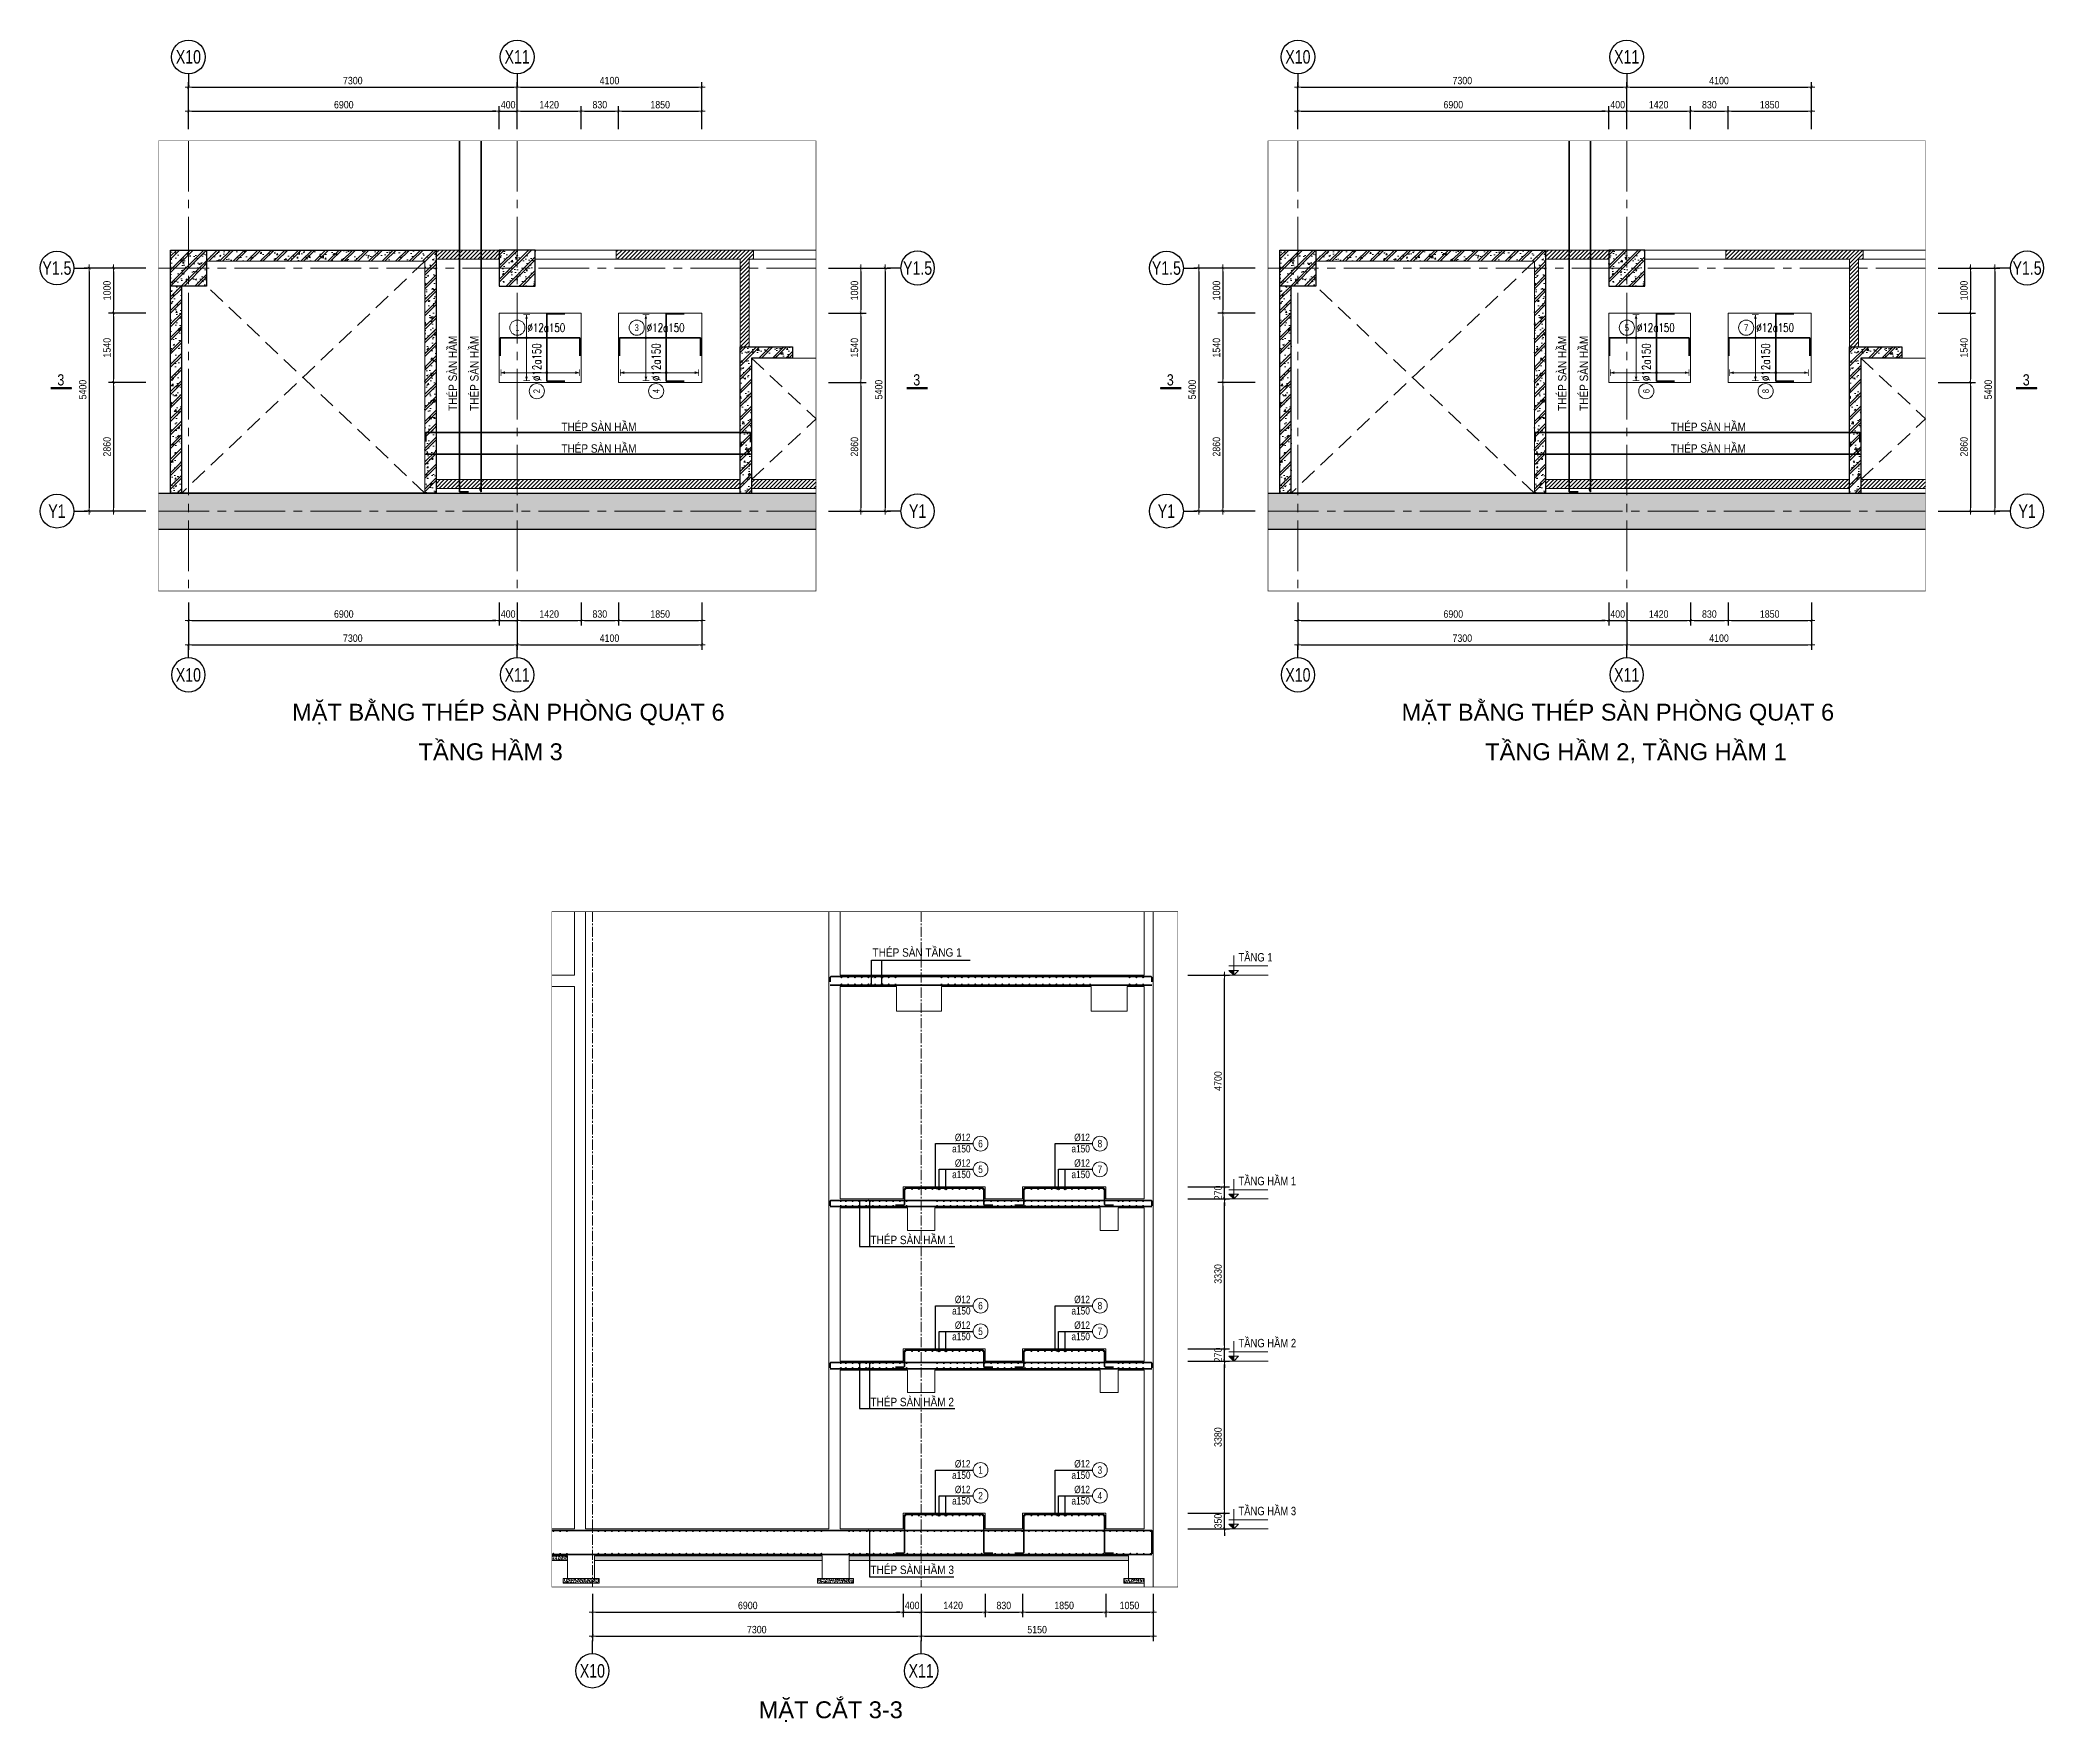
# Model space of a CAD drawing. Extents: x 517991 to 692152, y -83926 to 3506.
# Drawn here: x 580710 to 625204, y -35742 to 1616 of the extents above; entities that cross this region are included whole.
import ezdxf
from ezdxf.enums import TextEntityAlignment as Align

# ---------------------------------------------------------------- set-up
doc = ezdxf.new("R2010")
doc.units = 0
doc.header["$LTSCALE"] = 300
doc.header["$MEASUREMENT"] = 0
for name, pattern in [('CENTER2', [1.125, 0.75, -0.125, 0.125, -0.125]), ('DASHED2', [0.375, 0.25, -0.125]), ('HIDDEN', [0.375, 0.25, -0.125])]:
    doc.linetypes.add(name, pattern=pattern)
doc.layers.get('0').update_dxf_attribs({"linetype": 'CONTINUOUS'})
doc.layers.get('DEFPOINTS').update_dxf_attribs({"linetype": 'CONTINUOUS'})
for name, color, linetype, lineweight in [('00-TT.Dim', 8, 'CONTINUOUS', 13), ('B-CONTOUR2', 2, 'CONTINUOUS', 40), ('kata_text', 7, 'CONTINUOUS', 30), ('kata_thep - V', 2, 'CONTINUOUS', 35), ('kata_thep chu', 4, 'CONTINUOUS', 35), ('NDC_S_AXIS', 5, 'CENTER2', 15), ('NDC_S_DIM', 1, 'CONTINUOUS', 15), ('NDC_S_OPENING', 5, 'DASHED2', 15), ('NDC_S_REBAR', 4, 'CONTINUOUS', 35), ('NDC_S_SLAB', 2, 'CONTINUOUS', 18), ('NDC_S_THIN LINE', 1, 'CONTINUOUS', 5), ('NDC_S_VN TEXT', 7, 'CONTINUOUS', 9), ('NDC_S_WALL', 6, 'CONTINUOUS', 25)]:
    doc.layers.add(name, color=color, linetype=linetype, lineweight=lineweight)
doc.layers.add('A-SYM', color=7, linetype='CONTINUOUS')
doc.layers.add('NDC_S-COLUMN', color=4, linetype='CONTINUOUS')
doc.styles.add('ARIAL', font='arial.ttf', dxfattribs={"width": 0.8})
doc.styles.add('Heerim', font='', dxfattribs={"width": 0.8})
doc.styles.add('kata_text', font='arial.ttf', dxfattribs={"width": 0.8})
doc.styles.add('NDC_ARIAL', font='arial.ttf', dxfattribs={"width": 0.85})
doc.styles.add('NDC_DIM', font='', dxfattribs={"width": 0.75})
doc.styles.add('NDC_ROMANS', font='romans.shx', dxfattribs={"width": 0.8})
doc.styles.get("Standard").update_dxf_attribs({"font": 'arial.ttf'})
doc.styles.get('Heerim').set_extended_font_data('Dotum')
doc.styles.get('NDC_DIM').set_extended_font_data('Dotum')
doc.dimstyles.new('NDC_1-75', dxfattribs={"dimscale": 75, "dimtxt": 2.2, "dimasz": 1, "dimexe": 1.5, "dimexo": 0, "dimgap": 0.8, "dimtad": 1, "dimdec": 0, "dimdsep": 46, "dimtxsty": 'NDC_ARIAL', "dimblk": 'DIMMARK', "dimcen": 49999.938995, "dimdle": 1.5, "dimclrd": 1, "dimclre": 1, "dimclrt": 3, "dimadec": 0, "dimazin": 0, "dimtfac": 1, "dimtdec": 0, "dimtix": 1, "dimtmove": 1, "dimatfit": 3, "dimfxl": 1, "dimarcsym": 0})
doc.dimstyles.new('NDC_dim_25', dxfattribs={"dimscale": 25, "dimtxt": 2.2, "dimasz": 1.5, "dimexe": 1.5, "dimexo": 2.5, "dimgap": 1, "dimtad": 1, "dimdec": 0, "dimzin": 0, "dimdsep": 46, "dimtxsty": 'NDC_DIM', "dimblk": 'DIMMARK', "dimcen": 0.09, "dimdle": 1.2, "dimclrd": 1, "dimclre": 1, "dimclrt": 3, "dimadec": 0, "dimazin": 0, "dimtfac": 1, "dimtdec": 0, "dimtix": 1, "dimtofl": 0, "dimtmove": 0, "dimatfit": 3, "dimfxl": 6, "dimfxlon": 1, "dimtolj": 1, "dimtzin": 0, "dimarcsym": 0})
pattern_1 = [(50, (-126830.42, 6663.67), (358.63009, -31.37607), [37.5, -412.5]), (355, (-126830.4, 6663.67), (-69.37567, 376.09607), [30, -330]), (100.4514, (-126800.53, 6661.06), (289.25469, 344.71977), [31.8701, -350.57106]), (46.1842, (-126830.4, 6763.67), (533.62052, -82.7595), [56.25, -618.75]), (96.6356, (-126785.95, 6756.8), (467.33135, 487.05894), [47.80514, -525.8565]), (351.1842, (-126830.4, 6763.7), (467.33097, 487.0593), [45, -495]), (21, (-126780.42, 6738.67), (298.45353, -201.30945), [37.5, -412.5]), (326, (-126780.4, 6738.67), (121.65767, 362.57502), [30, -330]), (71.4514, (-126755.55, 6721.9), (420.11131, 161.26525), [31.8701, -350.57106]), (37.5, (-126830.42, 6663.67), (6.079928, 166.446927), [0, -326, 0, -335, 0, -331.25]), (7.5, (-126830.42, 6663.67), (131.53477, 197.205856), [0, -191, 0, -318.5, 0, -126.25]), (327.5, (-126941.92, 6663.67), (266.911218, -11.277436), [0, -125, 0, -390, 0, -517.5]), (317.5, (-126991.92, 6663.67), (291.593085, 50.05249), [0, -162.5, 0, -259, 0, -367.5]), (45, (-126830.42, 6663.67), (-150.26019, 150.26019), []), (45, (-126830.42, 6724.92), (-150.26019, 150.26019), [])]
pattern_2 = [(45, (-126830.417, 6663.67), (-44.194174, 44.194174), [])]
pattern_3 = [(50, (-102195.12, 6663.67), (358.63009, -31.37607), [37.5, -412.5]), (355, (-102195.1, 6663.67), (-69.37567, 376.09607), [30, -330]), (100.4514, (-102165.23, 6661.06), (289.25469, 344.71977), [31.8701, -350.57106]), (46.1842, (-102195.1, 6763.67), (533.62052, -82.7595), [56.25, -618.75]), (96.6356, (-102150.65, 6756.8), (467.33135, 487.05894), [47.80514, -525.8565]), (351.1842, (-102195.1, 6763.7), (467.33097, 487.0593), [45, -495]), (21, (-102145.12, 6738.67), (298.45353, -201.30945), [37.5, -412.5]), (326, (-102145.1, 6738.67), (121.65767, 362.57502), [30, -330]), (71.4514, (-102120.25, 6721.9), (420.11131, 161.26525), [31.8701, -350.57106]), (37.5, (-102195.12, 6663.67), (6.079928, 166.446927), [0, -326, 0, -335, 0, -331.25]), (7.5, (-102195.12, 6663.67), (131.53477, 197.205856), [0, -191, 0, -318.5, 0, -126.25]), (327.5, (-102306.62, 6663.67), (266.911218, -11.277436), [0, -125, 0, -390, 0, -517.5]), (317.5, (-102356.62, 6663.67), (291.593085, 50.05249), [0, -162.5, 0, -259, 0, -367.5]), (45, (-102195.12, 6663.67), (-150.26019, 150.26019), []), (45, (-102195.12, 6724.92), (-150.26019, 150.26019), [])]
pattern_4 = [(45, (-102195.12, 6663.67), (-44.194174, 44.194174), [])]
pattern_5 = [(50, (-126150, 0), (71.7260183, -6.2752135), [7.5, -82.5]), (355, (-126150, 0), (-13.875133, 75.219213), [6, -66]), (100.451444, (-126144.02, -0.52), (57.850885, 68.943999), [6.374019, -70.114211]), (46.1842, (-126150, 20), (106.724133, -16.551928), [11.25, -123.75]), (96.635635, (-126141.11, 18.62), (93.466195, 97.41186), [9.561034, -105.171376]), (351.184164, (-126150, 20), (93.466195, 97.41186), [9, -99]), (21, (-126140, 15), (59.690705, -40.261889), [7.5, -82.5]), (326, (-126140, 15), (24.331533, 72.5150045), [6, -66]), (71.451445, (-126135.026, 11.645), (84.022238, 32.253115), [6.374019, -70.114211]), (37.5, (-126150, 0), (1.2159855, 33.2893854), [0, -65.2, 0, -67, 0, -66.25]), (7.5, (-126150, 0), (26.3069537, 39.4411712), [0, -38.2, 0, -63.7, 0, -25.25]), (327.5, (-126172.3, 0), (53.3822436, -2.2554872), [0, -25, 0, -78, 0, -103.5]), (317.5, (-126182.3, 0), (58.318617, 10.0104982), [0, -32.5, 0, -51.8, 0, -73.5])]

msp = doc.modelspace()

# ---------------------------------------------------------------- texts
at = {"style": 'NDC_ARIAL', "width": 0.85}
for p in [(589966.8, -6622.1), (590447.2, -6622.1), (614602.1, -6622.1), (615082.5, -6622.1)]:
    msp.add_text('THÉP SÀN HẦM', height=187.5, rotation=90, dxfattribs=at).set_placement(p)
for s, p in [('THÉP SÀN HẦM', (592283.6, -7069.9)), ('THÉP SÀN HẦM', (616918.9, -7069.9)), ('THÉP SÀN HẦM', (592283.6, -7550.2)), ('THÉP SÀN HẦM', (616918.9, -7550.2)), ('THÉP SÀN TẦNG 1', (599195.3, -18744.7)), ('THÉP SÀN HẦM 1', (599147, -25129.1)), ('THÉP SÀN HẦM 2', (599147, -28729.1)), ('THÉP SÀN HẦM 3', (599147, -32456.5))]:
    msp.add_text(s, height=187.5, dxfattribs=at).set_placement(p)
at = {"linetype": 'HIDDEN'}
for s, p in [('MẶT BẰNG THÉP SÀN PHÒNG QUẠT 6', (586306.2, -13501.1)), ('MẶT BẰNG THÉP SÀN PHÒNG QUẠT 6', (610941.5, -13501.1)), ('TẦNG HẦM 3', (589115.2, -14379.9)), ('TẦNG HẦM 2, TẦNG HẦM 1', (612799.1, -14379.9)), ('MẶT CẮT 3-3', (596666.5, -35659.4))]:
    msp.add_text(s, height=375, dxfattribs=at).set_placement(p)

# ---------------------------------------------------------------- blocks, each defined once
blk = doc.blocks.new('*U1')
for q in [(0, 0), (0, 2)]:
    blk.add_line((0, 4), q)
blk.add_circle((0, 9), 5)
at = {"style": 'Heerim', "width": 0.8}
blk.add_attdef('NO', text='', height=4, dxfattribs=at).set_placement((-0.01, 9.02), align=Align.MIDDLE_CENTER)
blk = doc.blocks.new('DIMMARK')
at = {"layer": 'NDC_S_DIM', "color": 1}
blk.add_line((-1.5, 0), (1, 0), dxfattribs=at)
at = {"layer": 'NDC_S_DIM', "color": 2, "const_width": 0.1}
blk.add_lwpolyline([(-0.42, -0.42), (0.42, 0.42)], dxfattribs=at)
blk = doc.blocks.new('*D376')
at = {"layer": 'DEFPOINTS', "color": 0, "transparency": 16777216}
for p in [(583059, -3448), (582341, -4448), (583059, -4448)]:
    blk.add_point(p, dxfattribs=at)
at = {"layer": 'NDC_S_DIM', "color": 1, "lineweight": -2, "transparency": 16777216}
for p, q in [((583059, -3448), (582228, -3448)), ((582341, -3523), (582341, -4373)), ((583059, -4448), (582228, -4448))]:
    blk.add_line(p, q, dxfattribs=at)
at = {"layer": 'NDC_S_DIM', "color": 1, "lineweight": -2, "transparency": 16777216, "xscale": 75, "yscale": 75, "zscale": 75}
for p, rotation in [((582341, -3448), 90), ((582341, -4448), 270)]:
    blk.add_blockref('DIMMARK', p, dxfattribs=dict(at, rotation=rotation))
at = {"layer": 'NDC_S_DIM', "color": 3, "transparency": 16777216, "insert": (582197, -3948), "char_height": 165, "attachment_point": 5, "rotation": 90, "style": 'NDC_ARIAL'}
blk.add_mtext('1000', dxfattribs=at)
blk = doc.blocks.new('*D377')
at = {"layer": 'DEFPOINTS', "color": 0, "transparency": 16777216}
for p in [(583059, -4448), (582341, -5988), (583059, -5988)]:
    blk.add_point(p, dxfattribs=at)
at = {"layer": 'NDC_S_DIM', "color": 1, "lineweight": -2, "transparency": 16777216}
for p, q in [((583059, -4448), (582228, -4448)), ((582341, -4523), (582341, -5913)), ((583059, -5988), (582228, -5988))]:
    blk.add_line(p, q, dxfattribs=at)
at = {"layer": 'NDC_S_DIM', "color": 1, "lineweight": -2, "transparency": 16777216, "xscale": 75, "yscale": 75, "zscale": 75}
for p, rotation in [((582341, -4448), 90), ((582341, -5988), 270)]:
    blk.add_blockref('DIMMARK', p, dxfattribs=dict(at, rotation=rotation))
at = {"layer": 'NDC_S_DIM', "color": 3, "transparency": 16777216, "insert": (582197, -5218), "char_height": 165, "attachment_point": 5, "rotation": 90, "style": 'NDC_ARIAL'}
blk.add_mtext('1540', dxfattribs=at)
blk = doc.blocks.new('*D378')
at = {"layer": 'DEFPOINTS', "color": 0, "transparency": 16777216}
for p in [(583059, -5988), (582341, -8848), (583059, -8848)]:
    blk.add_point(p, dxfattribs=at)
at = {"layer": 'NDC_S_DIM', "color": 1, "lineweight": -2, "transparency": 16777216}
for p, q in [((583059, -5988), (582228, -5988)), ((582341, -6063), (582341, -8773)), ((583059, -8848), (582228, -8848))]:
    blk.add_line(p, q, dxfattribs=at)
at = {"layer": 'NDC_S_DIM', "color": 1, "lineweight": -2, "transparency": 16777216, "xscale": 75, "yscale": 75, "zscale": 75}
for p, rotation in [((582341, -5988), 90), ((582341, -8848), 270)]:
    blk.add_blockref('DIMMARK', p, dxfattribs=dict(at, rotation=rotation))
at = {"layer": 'NDC_S_DIM', "color": 3, "transparency": 16777216, "insert": (582197, -7418), "char_height": 165, "attachment_point": 5, "rotation": 90, "style": 'NDC_ARIAL'}
blk.add_mtext('2860', dxfattribs=at)
blk = doc.blocks.new('*D379')
at = {"layer": 'DEFPOINTS', "color": 0, "transparency": 16777216}
for p in [(583059, -3448), (581802, -8848), (583059, -8848)]:
    blk.add_point(p, dxfattribs=at)
at = {"layer": 'NDC_S_DIM', "color": 1, "lineweight": -2, "transparency": 16777216}
for p, q in [((583059, -3448), (581689, -3448)), ((581802, -3523), (581802, -8773)), ((583059, -8848), (581689, -8848))]:
    blk.add_line(p, q, dxfattribs=at)
at = {"layer": 'NDC_S_DIM', "color": 1, "lineweight": -2, "transparency": 16777216, "xscale": 75, "yscale": 75, "zscale": 75}
for p, rotation in [((581802, -3448), 90), ((581802, -8848), 270)]:
    blk.add_blockref('DIMMARK', p, dxfattribs=dict(at, rotation=rotation))
at = {"layer": 'NDC_S_DIM', "color": 3, "transparency": 16777216, "insert": (581658, -6148), "char_height": 165, "attachment_point": 5, "rotation": 90, "style": 'NDC_ARIAL'}
blk.add_mtext('5400', dxfattribs=at)
blk = doc.blocks.new('*D380')
at = {"layer": 'DEFPOINTS', "color": 0, "transparency": 16777216}
for p in [(590904, 35), (584004, -365), (590904, -365)]:
    blk.add_point(p, dxfattribs=at)
at = {"layer": 'NDC_S_DIM', "color": 1, "lineweight": -2, "transparency": 16777216}
for p, q in [((584004, -365), (584004, 148)), ((584079, 35), (590829, 35)), ((590904, -365), (590904, 148))]:
    blk.add_line(p, q, dxfattribs=at)
at = {"layer": 'NDC_S_DIM', "color": 1, "lineweight": -2, "transparency": 16777216, "xscale": 75, "yscale": 75, "zscale": 75, "rotation": 180}
blk.add_blockref('DIMMARK', (584004, 35), dxfattribs=at)
at = {"layer": 'NDC_S_DIM', "color": 1, "lineweight": -2, "transparency": 16777216, "xscale": 75, "yscale": 75, "zscale": 75}
blk.add_blockref('DIMMARK', (590904, 35), dxfattribs=at)
at = {"layer": 'NDC_S_DIM', "color": 3, "transparency": 16777216, "insert": (587454, 179), "char_height": 165, "attachment_point": 5, "style": 'NDC_ARIAL'}
blk.add_mtext('6900', dxfattribs=at)
blk = doc.blocks.new('*D381')
at = {"layer": 'DEFPOINTS', "color": 0, "transparency": 16777216}
for p in [(593554, 35), (592724, -365), (593554, -365)]:
    blk.add_point(p, dxfattribs=at)
at = {"layer": 'NDC_S_DIM', "color": 1, "lineweight": -2, "transparency": 16777216}
for p, q in [((592724, -365), (592724, 148)), ((592799, 35), (593479, 35)), ((593554, -365), (593554, 148))]:
    blk.add_line(p, q, dxfattribs=at)
at = {"layer": 'NDC_S_DIM', "color": 1, "lineweight": -2, "transparency": 16777216, "xscale": 75, "yscale": 75, "zscale": 75, "rotation": 180}
blk.add_blockref('DIMMARK', (592724, 35), dxfattribs=at)
at = {"layer": 'NDC_S_DIM', "color": 1, "lineweight": -2, "transparency": 16777216, "xscale": 75, "yscale": 75, "zscale": 75}
blk.add_blockref('DIMMARK', (593554, 35), dxfattribs=at)
at = {"layer": 'NDC_S_DIM', "color": 3, "transparency": 16777216, "insert": (593139, 179), "char_height": 165, "attachment_point": 5, "style": 'NDC_ARIAL'}
blk.add_mtext('830', dxfattribs=at)
blk = doc.blocks.new('*D382')
at = {"layer": 'DEFPOINTS', "color": 0, "transparency": 16777216}
for p in [(595404, 35), (593554, -365), (595404, -365)]:
    blk.add_point(p, dxfattribs=at)
at = {"layer": 'NDC_S_DIM', "color": 1, "lineweight": -2, "transparency": 16777216}
for p, q in [((593554, -365), (593554, 148)), ((593629, 35), (595329, 35)), ((595404, -365), (595404, 148))]:
    blk.add_line(p, q, dxfattribs=at)
at = {"layer": 'NDC_S_DIM', "color": 1, "lineweight": -2, "transparency": 16777216, "xscale": 75, "yscale": 75, "zscale": 75, "rotation": 180}
blk.add_blockref('DIMMARK', (593554, 35), dxfattribs=at)
at = {"layer": 'NDC_S_DIM', "color": 1, "lineweight": -2, "transparency": 16777216, "xscale": 75, "yscale": 75, "zscale": 75}
blk.add_blockref('DIMMARK', (595404, 35), dxfattribs=at)
at = {"layer": 'NDC_S_DIM', "color": 3, "transparency": 16777216, "insert": (594479, 179), "char_height": 165, "attachment_point": 5, "style": 'NDC_ARIAL'}
blk.add_mtext('1850', dxfattribs=at)
blk = doc.blocks.new('*D383')
at = {"layer": 'DEFPOINTS', "color": 0, "transparency": 16777216}
for p in [(591304, 571), (584004, -365), (591304, -365)]:
    blk.add_point(p, dxfattribs=at)
at = {"layer": 'NDC_S_DIM', "color": 1, "lineweight": -2, "transparency": 16777216}
for p, q in [((584004, -365), (584004, 684)), ((584079, 571), (591229, 571)), ((591304, -365), (591304, 684))]:
    blk.add_line(p, q, dxfattribs=at)
at = {"layer": 'NDC_S_DIM', "color": 1, "lineweight": -2, "transparency": 16777216, "xscale": 75, "yscale": 75, "zscale": 75, "rotation": 180}
blk.add_blockref('DIMMARK', (584004, 571), dxfattribs=at)
at = {"layer": 'NDC_S_DIM', "color": 1, "lineweight": -2, "transparency": 16777216, "xscale": 75, "yscale": 75, "zscale": 75}
blk.add_blockref('DIMMARK', (591304, 571), dxfattribs=at)
at = {"layer": 'NDC_S_DIM', "color": 3, "transparency": 16777216, "insert": (587654, 715), "char_height": 165, "attachment_point": 5, "style": 'NDC_ARIAL'}
blk.add_mtext('7300', dxfattribs=at)
blk = doc.blocks.new('*D384')
at = {"layer": 'DEFPOINTS', "color": 0, "transparency": 16777216}
for p in [(592724, 35), (591304, -365), (592724, -365)]:
    blk.add_point(p, dxfattribs=at)
at = {"layer": 'NDC_S_DIM', "color": 1, "lineweight": -2, "transparency": 16777216}
for p, q in [((591304, -365), (591304, 148)), ((591379, 35), (592649, 35)), ((592724, -365), (592724, 148))]:
    blk.add_line(p, q, dxfattribs=at)
at = {"layer": 'NDC_S_DIM', "color": 1, "lineweight": -2, "transparency": 16777216, "xscale": 75, "yscale": 75, "zscale": 75, "rotation": 180}
blk.add_blockref('DIMMARK', (591304, 35), dxfattribs=at)
at = {"layer": 'NDC_S_DIM', "color": 1, "lineweight": -2, "transparency": 16777216, "xscale": 75, "yscale": 75, "zscale": 75}
blk.add_blockref('DIMMARK', (592724, 35), dxfattribs=at)
at = {"layer": 'NDC_S_DIM', "color": 3, "transparency": 16777216, "insert": (592014, 179), "char_height": 165, "attachment_point": 5, "style": 'NDC_ARIAL'}
blk.add_mtext('1420', dxfattribs=at)
blk = doc.blocks.new('*D385')
at = {"layer": 'DEFPOINTS', "color": 0, "transparency": 16777216}
for p in [(591304, 35), (590904, -365), (591304, -365)]:
    blk.add_point(p, dxfattribs=at)
at = {"layer": 'NDC_S_DIM', "color": 1, "lineweight": -2, "transparency": 16777216}
for p, q in [((590829, 35), (590754, 35)), ((590904, -365), (590904, 148)), ((590904, 35), (591304, 35)), ((591304, -365), (591304, 148)), ((591379, 35), (591454, 35))]:
    blk.add_line(p, q, dxfattribs=at)
at = {"layer": 'NDC_S_DIM', "color": 1, "lineweight": -2, "transparency": 16777216, "xscale": 75, "yscale": 75, "zscale": 75}
blk.add_blockref('DIMMARK', (590904, 35), dxfattribs=at)
at = {"layer": 'NDC_S_DIM', "color": 1, "lineweight": -2, "transparency": 16777216, "xscale": 75, "yscale": 75, "zscale": 75, "rotation": 180}
blk.add_blockref('DIMMARK', (591304, 35), dxfattribs=at)
at = {"layer": 'NDC_S_DIM', "color": 3, "transparency": 16777216, "insert": (591104, 179), "char_height": 165, "attachment_point": 5, "style": 'NDC_ARIAL'}
blk.add_mtext('400', dxfattribs=at)
blk = doc.blocks.new('*D386')
at = {"layer": 'DEFPOINTS', "color": 0, "transparency": 16777216}
for p in [(595404, 571), (591304, -365), (595404, -365)]:
    blk.add_point(p, dxfattribs=at)
at = {"layer": 'NDC_S_DIM', "color": 1, "lineweight": -2, "transparency": 16777216}
for p, q in [((591304, -365), (591304, 684)), ((591379, 571), (595329, 571)), ((595404, -365), (595404, 684))]:
    blk.add_line(p, q, dxfattribs=at)
at = {"layer": 'NDC_S_DIM', "color": 1, "lineweight": -2, "transparency": 16777216, "xscale": 75, "yscale": 75, "zscale": 75, "rotation": 180}
blk.add_blockref('DIMMARK', (591304, 571), dxfattribs=at)
at = {"layer": 'NDC_S_DIM', "color": 1, "lineweight": -2, "transparency": 16777216, "xscale": 75, "yscale": 75, "zscale": 75}
blk.add_blockref('DIMMARK', (595404, 571), dxfattribs=at)
at = {"layer": 'NDC_S_DIM', "color": 3, "transparency": 16777216, "insert": (593354, 715), "char_height": 165, "attachment_point": 5, "style": 'NDC_ARIAL'}
blk.add_mtext('4100', dxfattribs=at)
blk = doc.blocks.new('*D389')
at = {"layer": 'DEFPOINTS', "color": 0, "transparency": 16777216}
for p in [(584004, -10878), (590904, -10878), (590904, -11278)]:
    blk.add_point(p, dxfattribs=at)
at = {"layer": 'NDC_S_DIM', "color": 1, "lineweight": -2, "transparency": 16777216}
for p, q in [((584004, -10878), (584004, -11391)), ((590904, -10878), (590904, -11391)), ((584079, -11278), (590829, -11278))]:
    blk.add_line(p, q, dxfattribs=at)
at = {"layer": 'NDC_S_DIM', "color": 1, "lineweight": -2, "transparency": 16777216, "xscale": 75, "yscale": 75, "zscale": 75, "rotation": 180}
blk.add_blockref('DIMMARK', (584004, -11278), dxfattribs=at)
at = {"layer": 'NDC_S_DIM', "color": 1, "lineweight": -2, "transparency": 16777216, "xscale": 75, "yscale": 75, "zscale": 75}
blk.add_blockref('DIMMARK', (590904, -11278), dxfattribs=at)
at = {"layer": 'NDC_S_DIM', "color": 3, "transparency": 16777216, "insert": (587454, -11134), "char_height": 165, "attachment_point": 5, "style": 'NDC_ARIAL'}
blk.add_mtext('6900', dxfattribs=at)
blk = doc.blocks.new('*D390')
at = {"layer": 'DEFPOINTS', "color": 0, "transparency": 16777216}
for p in [(592724, -10878), (593554, -10878), (593554, -11278)]:
    blk.add_point(p, dxfattribs=at)
at = {"layer": 'NDC_S_DIM', "color": 1, "lineweight": -2, "transparency": 16777216}
for p, q in [((592724, -10878), (592724, -11391)), ((593554, -10878), (593554, -11391)), ((592799, -11278), (593479, -11278))]:
    blk.add_line(p, q, dxfattribs=at)
at = {"layer": 'NDC_S_DIM', "color": 1, "lineweight": -2, "transparency": 16777216, "xscale": 75, "yscale": 75, "zscale": 75, "rotation": 180}
blk.add_blockref('DIMMARK', (592724, -11278), dxfattribs=at)
at = {"layer": 'NDC_S_DIM', "color": 1, "lineweight": -2, "transparency": 16777216, "xscale": 75, "yscale": 75, "zscale": 75}
blk.add_blockref('DIMMARK', (593554, -11278), dxfattribs=at)
at = {"layer": 'NDC_S_DIM', "color": 3, "transparency": 16777216, "insert": (593139, -11134), "char_height": 165, "attachment_point": 5, "style": 'NDC_ARIAL'}
blk.add_mtext('830', dxfattribs=at)
blk = doc.blocks.new('*D391')
at = {"layer": 'DEFPOINTS', "color": 0, "transparency": 16777216}
for p in [(593554, -10878), (595404, -10878), (595404, -11278)]:
    blk.add_point(p, dxfattribs=at)
at = {"layer": 'NDC_S_DIM', "color": 1, "lineweight": -2, "transparency": 16777216}
for p, q in [((593554, -10878), (593554, -11391)), ((595404, -10878), (595404, -11391)), ((593629, -11278), (595329, -11278))]:
    blk.add_line(p, q, dxfattribs=at)
at = {"layer": 'NDC_S_DIM', "color": 1, "lineweight": -2, "transparency": 16777216, "xscale": 75, "yscale": 75, "zscale": 75, "rotation": 180}
blk.add_blockref('DIMMARK', (593554, -11278), dxfattribs=at)
at = {"layer": 'NDC_S_DIM', "color": 1, "lineweight": -2, "transparency": 16777216, "xscale": 75, "yscale": 75, "zscale": 75}
blk.add_blockref('DIMMARK', (595404, -11278), dxfattribs=at)
at = {"layer": 'NDC_S_DIM', "color": 3, "transparency": 16777216, "insert": (594479, -11134), "char_height": 165, "attachment_point": 5, "style": 'NDC_ARIAL'}
blk.add_mtext('1850', dxfattribs=at)
blk = doc.blocks.new('*D392')
at = {"layer": 'DEFPOINTS', "color": 0, "transparency": 16777216}
for p in [(584004, -10878), (591304, -10878), (591304, -11814)]:
    blk.add_point(p, dxfattribs=at)
at = {"layer": 'NDC_S_DIM', "color": 1, "lineweight": -2, "transparency": 16777216}
for p, q in [((584004, -10878), (584004, -11927)), ((591304, -10878), (591304, -11927)), ((584079, -11814), (591229, -11814))]:
    blk.add_line(p, q, dxfattribs=at)
at = {"layer": 'NDC_S_DIM', "color": 1, "lineweight": -2, "transparency": 16777216, "xscale": 75, "yscale": 75, "zscale": 75, "rotation": 180}
blk.add_blockref('DIMMARK', (584004, -11814), dxfattribs=at)
at = {"layer": 'NDC_S_DIM', "color": 1, "lineweight": -2, "transparency": 16777216, "xscale": 75, "yscale": 75, "zscale": 75}
blk.add_blockref('DIMMARK', (591304, -11814), dxfattribs=at)
at = {"layer": 'NDC_S_DIM', "color": 3, "transparency": 16777216, "insert": (587654, -11670), "char_height": 165, "attachment_point": 5, "style": 'NDC_ARIAL'}
blk.add_mtext('7300', dxfattribs=at)
blk = doc.blocks.new('*D387')
at = {"layer": 'DEFPOINTS', "color": 0, "transparency": 16777216}
for p in [(591304, -10878), (592724, -10878), (592724, -11278)]:
    blk.add_point(p, dxfattribs=at)
at = {"layer": 'NDC_S_DIM', "color": 1, "lineweight": -2, "transparency": 16777216}
for p, q in [((591304, -10878), (591304, -11391)), ((592724, -10878), (592724, -11391)), ((591379, -11278), (592649, -11278))]:
    blk.add_line(p, q, dxfattribs=at)
at = {"layer": 'NDC_S_DIM', "color": 1, "lineweight": -2, "transparency": 16777216, "xscale": 75, "yscale": 75, "zscale": 75, "rotation": 180}
blk.add_blockref('DIMMARK', (591304, -11278), dxfattribs=at)
at = {"layer": 'NDC_S_DIM', "color": 1, "lineweight": -2, "transparency": 16777216, "xscale": 75, "yscale": 75, "zscale": 75}
blk.add_blockref('DIMMARK', (592724, -11278), dxfattribs=at)
at = {"layer": 'NDC_S_DIM', "color": 3, "transparency": 16777216, "insert": (592014, -11134), "char_height": 165, "attachment_point": 5, "style": 'NDC_ARIAL'}
blk.add_mtext('1420', dxfattribs=at)
blk = doc.blocks.new('*D388')
at = {"layer": 'DEFPOINTS', "color": 0, "transparency": 16777216}
for p in [(590904, -10878), (591304, -10878), (591304, -11278)]:
    blk.add_point(p, dxfattribs=at)
at = {"layer": 'NDC_S_DIM', "color": 1, "lineweight": -2, "transparency": 16777216}
for p, q in [((590904, -10878), (590904, -11391)), ((591304, -10878), (591304, -11391)), ((590829, -11278), (590754, -11278)), ((590904, -11278), (591304, -11278)), ((591379, -11278), (591454, -11278))]:
    blk.add_line(p, q, dxfattribs=at)
at = {"layer": 'NDC_S_DIM', "color": 1, "lineweight": -2, "transparency": 16777216, "xscale": 75, "yscale": 75, "zscale": 75}
blk.add_blockref('DIMMARK', (590904, -11278), dxfattribs=at)
at = {"layer": 'NDC_S_DIM', "color": 1, "lineweight": -2, "transparency": 16777216, "xscale": 75, "yscale": 75, "zscale": 75, "rotation": 180}
blk.add_blockref('DIMMARK', (591304, -11278), dxfattribs=at)
at = {"layer": 'NDC_S_DIM', "color": 3, "transparency": 16777216, "insert": (591104, -11134), "char_height": 165, "attachment_point": 5, "style": 'NDC_ARIAL'}
blk.add_mtext('400', dxfattribs=at)
blk = doc.blocks.new('*D393')
at = {"layer": 'DEFPOINTS', "color": 0, "transparency": 16777216}
for p in [(591304, -10878), (595404, -10878), (595404, -11814)]:
    blk.add_point(p, dxfattribs=at)
at = {"layer": 'NDC_S_DIM', "color": 1, "lineweight": -2, "transparency": 16777216}
for p, q in [((591304, -10878), (591304, -11927)), ((595404, -10878), (595404, -11927)), ((591379, -11814), (595329, -11814))]:
    blk.add_line(p, q, dxfattribs=at)
at = {"layer": 'NDC_S_DIM', "color": 1, "lineweight": -2, "transparency": 16777216, "xscale": 75, "yscale": 75, "zscale": 75, "rotation": 180}
blk.add_blockref('DIMMARK', (591304, -11814), dxfattribs=at)
at = {"layer": 'NDC_S_DIM', "color": 1, "lineweight": -2, "transparency": 16777216, "xscale": 75, "yscale": 75, "zscale": 75}
blk.add_blockref('DIMMARK', (595404, -11814), dxfattribs=at)
at = {"layer": 'NDC_S_DIM', "color": 3, "transparency": 16777216, "insert": (593354, -11670), "char_height": 165, "attachment_point": 5, "style": 'NDC_ARIAL'}
blk.add_mtext('4100', dxfattribs=at)
blk = doc.blocks.new('*D394')
at = {"layer": 'DEFPOINTS', "color": 0, "transparency": 16777216}
for p in [(598220, -3448), (598220, -4448), (598938, -4448)]:
    blk.add_point(p, dxfattribs=at)
at = {"layer": 'NDC_S_DIM', "color": 1, "lineweight": -2, "transparency": 16777216}
for p, q in [((598220, -3448), (599051, -3448)), ((598938, -3523), (598938, -4373)), ((598220, -4448), (599051, -4448))]:
    blk.add_line(p, q, dxfattribs=at)
at = {"layer": 'NDC_S_DIM', "color": 1, "lineweight": -2, "transparency": 16777216, "xscale": 75, "yscale": 75, "zscale": 75}
for p, rotation in [((598938, -3448), 90), ((598938, -4448), 270)]:
    blk.add_blockref('DIMMARK', p, dxfattribs=dict(at, rotation=rotation))
at = {"layer": 'NDC_S_DIM', "color": 3, "transparency": 16777216, "insert": (598794, -3948), "char_height": 165, "attachment_point": 5, "rotation": 90, "style": 'NDC_ARIAL'}
blk.add_mtext('1000', dxfattribs=at)
blk = doc.blocks.new('*D395')
at = {"layer": 'DEFPOINTS', "color": 0, "transparency": 16777216}
for p in [(598220, -4448), (598220, -5988), (598938, -5988)]:
    blk.add_point(p, dxfattribs=at)
at = {"layer": 'NDC_S_DIM', "color": 1, "lineweight": -2, "transparency": 16777216}
for p, q in [((598220, -4448), (599051, -4448)), ((598938, -4523), (598938, -5913)), ((598220, -5988), (599051, -5988))]:
    blk.add_line(p, q, dxfattribs=at)
at = {"layer": 'NDC_S_DIM', "color": 1, "lineweight": -2, "transparency": 16777216, "xscale": 75, "yscale": 75, "zscale": 75}
for p, rotation in [((598938, -4448), 90), ((598938, -5988), 270)]:
    blk.add_blockref('DIMMARK', p, dxfattribs=dict(at, rotation=rotation))
at = {"layer": 'NDC_S_DIM', "color": 3, "transparency": 16777216, "insert": (598794, -5218), "char_height": 165, "attachment_point": 5, "rotation": 90, "style": 'NDC_ARIAL'}
blk.add_mtext('1540', dxfattribs=at)
blk = doc.blocks.new('*D396')
at = {"layer": 'DEFPOINTS', "color": 0, "transparency": 16777216}
for p in [(598220, -5988), (598220, -8848), (598938, -8848)]:
    blk.add_point(p, dxfattribs=at)
at = {"layer": 'NDC_S_DIM', "color": 1, "lineweight": -2, "transparency": 16777216}
for p, q in [((598220, -5988), (599051, -5988)), ((598938, -6063), (598938, -8773)), ((598220, -8848), (599051, -8848))]:
    blk.add_line(p, q, dxfattribs=at)
at = {"layer": 'NDC_S_DIM', "color": 1, "lineweight": -2, "transparency": 16777216, "xscale": 75, "yscale": 75, "zscale": 75}
for p, rotation in [((598938, -5988), 90), ((598938, -8848), 270)]:
    blk.add_blockref('DIMMARK', p, dxfattribs=dict(at, rotation=rotation))
at = {"layer": 'NDC_S_DIM', "color": 3, "transparency": 16777216, "insert": (598794, -7418), "char_height": 165, "attachment_point": 5, "rotation": 90, "style": 'NDC_ARIAL'}
blk.add_mtext('2860', dxfattribs=at)
blk = doc.blocks.new('*D397')
at = {"layer": 'DEFPOINTS', "color": 0, "transparency": 16777216}
for p in [(598220, -3448), (598220, -8848), (599477, -8848)]:
    blk.add_point(p, dxfattribs=at)
at = {"layer": 'NDC_S_DIM', "color": 1, "lineweight": -2, "transparency": 16777216}
for p, q in [((598220, -3448), (599590, -3448)), ((599477, -3523), (599477, -8773)), ((598220, -8848), (599590, -8848))]:
    blk.add_line(p, q, dxfattribs=at)
at = {"layer": 'NDC_S_DIM', "color": 1, "lineweight": -2, "transparency": 16777216, "xscale": 75, "yscale": 75, "zscale": 75}
for p, rotation in [((599477, -3448), 90), ((599477, -8848), 270)]:
    blk.add_blockref('DIMMARK', p, dxfattribs=dict(at, rotation=rotation))
at = {"layer": 'NDC_S_DIM', "color": 3, "transparency": 16777216, "insert": (599333, -6148), "char_height": 165, "attachment_point": 5, "rotation": 90, "style": 'NDC_ARIAL'}
blk.add_mtext('5400', dxfattribs=at)
blk = doc.blocks.new('*U398')
h = blk.add_hatch(color=1)
edge = h.paths.add_edge_path()
edge.add_arc((0, 0), 0.3, 0, 360)
at = {"layer": 'NDC_S_DIM', "color": 1}
for q in [(0, 6.84), (0, -12.69)]:
    blk.add_line((0, 0), q, dxfattribs=at)
for points in [[(-1, 6.84, 0.2, 0.2, 0), (1, 6.84, 0, 0, 0)], [(-1, -12.69, 0.2, 0.2, 0), (1, -12.69, 0, 0, 0)]]:
    blk.add_lwpolyline(points, format="xyseb", dxfattribs=at)
at = {"layer": 'NDC_S_DIM'}
blk.add_circle((-2.72, 3), 2.25, dxfattribs=at)
at = {"layer": 'NDC_S_DIM', "color": 1}
blk.add_circle((0, 0), 0.3, dxfattribs=at)
for points in [[(-0.4, 5.64), (0, 6.84), (0.4, 5.64)], [(-0.4, -11.49), (0, -12.69), (0.4, -11.49)]]:
    blk.add_solid(points, dxfattribs=at)
at = {"layer": 'NDC_S_REBAR'}
for p, q in [((0, 0), (-7.84, 0)), ((-7.84, 0), (-7.84, -5.33)), ((0, 0), (15.76, 0)), ((15.76, 0), (15.76, -5.33))]:
    blk.add_line(p, q, dxfattribs=at)
at = {"layer": 'NDC_S_VN TEXT', "style": 'ARIAL', "width": 0.8}
blk.add_attdef('KHT', text='', height=2, dxfattribs=at).set_placement((-2.72, 3), align=Align.MIDDLE_CENTER)
at = {"layer": 'NDC_S_VN TEXT', "color": 3, "style": 'NDC_ROMANS', "width": 0.75}
blk.add_attdef('DKT', (0.28, 1.75), '', height=2.5, dxfattribs=at)
blk = doc.blocks.new('*U399')
h = blk.add_hatch(color=1)
edge = h.paths.add_edge_path()
edge.add_arc((0, 0), 0.3, 0, 360)
at = {"layer": 'NDC_S_DIM', "color": 1}
for q in [(0, 13.63), (0, -9.63)]:
    blk.add_line((0, 0), q, dxfattribs=at)
for points in [[(-1, 13.63, 0.2, 0.2, 0), (1, 13.63, 0, 0, 0)], [(-1, -9.63, 0.2, 0.2, 0), (1, -9.63, 0, 0, 0)]]:
    blk.add_lwpolyline(points, format="xyseb", dxfattribs=at)
at = {"layer": 'NDC_S_DIM'}
blk.add_circle((-5.46, 3), 2.25, dxfattribs=at)
at = {"layer": 'NDC_S_DIM', "color": 1}
blk.add_circle((0, 0), 0.3, dxfattribs=at)
for points in [[(-0.4, 12.43), (0, 13.63), (0.4, 12.43)], [(-0.4, -8.43), (0, -9.63), (0.4, -8.43)]]:
    blk.add_solid(points, dxfattribs=at)
at = {"layer": 'NDC_S_REBAR'}
for p, q in [((0, 0), (-2.47, 0)), ((-2.47, 0), (-2.47, -5.33)), ((0, 0), (17.4, 0)), ((17.4, 0), (17.4, -5.33))]:
    blk.add_line(p, q, dxfattribs=at)
at = {"layer": 'NDC_S_VN TEXT', "style": 'ARIAL', "width": 0.8}
blk.add_attdef('KHT', text='', height=2, dxfattribs=at).set_placement((-5.46, 3), align=Align.MIDDLE_CENTER)
at = {"layer": 'NDC_S_VN TEXT', "color": 3, "style": 'NDC_ROMANS', "width": 0.75}
blk.add_attdef('DKT', (-2.46, 1.75), '', height=2.5, dxfattribs=at)
blk = doc.blocks.new('*U412')
h = blk.add_hatch(color=1)
edge = h.paths.add_edge_path()
edge.add_arc((0, 0), 0.3, 0, 360)
at = {"layer": 'NDC_S_DIM', "color": 1}
for q in [(0, 6.84), (0, -12.69)]:
    blk.add_line((0, 0), q, dxfattribs=at)
for points in [[(-1, 6.84, 0.2, 0.2, 0), (1, 6.84, 0, 0, 0)], [(-1, -12.69, 0.2, 0.2, 0), (1, -12.69, 0, 0, 0)]]:
    blk.add_lwpolyline(points, format="xyseb", dxfattribs=at)
at = {"layer": 'NDC_S_DIM'}
blk.add_circle((-2.72, 3), 2.25, dxfattribs=at)
at = {"layer": 'NDC_S_DIM', "color": 1}
blk.add_circle((0, 0), 0.3, dxfattribs=at)
for points in [[(-0.4, 5.64), (0, 6.84), (0.4, 5.64)], [(-0.4, -11.49), (0, -12.69), (0.4, -11.49)]]:
    blk.add_solid(points, dxfattribs=at)
at = {"layer": 'NDC_S_REBAR'}
for p, q in [((0, 0), (-7.84, 0)), ((-7.84, 0), (-7.84, -5.33)), ((0, 0), (16.16, 0)), ((16.16, 0), (16.16, -5.33))]:
    blk.add_line(p, q, dxfattribs=at)
at = {"layer": 'NDC_S_VN TEXT', "style": 'ARIAL', "width": 0.8}
blk.add_attdef('KHT', text='', height=2, dxfattribs=at).set_placement((-2.72, 3), align=Align.MIDDLE_CENTER)
at = {"layer": 'NDC_S_VN TEXT', "color": 3, "style": 'NDC_ROMANS', "width": 0.75}
blk.add_attdef('DKT', (0.28, 1.75), '', height=2.5, dxfattribs=at)
blk = doc.blocks.new('*U340')
at = {"color": 0, "linetype": 'ByBlock', "lineweight": -2}
blk.add_line((-3.65, 0), (1, 0), dxfattribs=at)
at = {"ltscale": 0.005, "const_width": 0.5}
blk.add_lwpolyline([(1, 0), (-3.65, 0)], dxfattribs=at)
at = {"color": 0, "linetype": 'ByBlock', "lineweight": -2, "style": 'ARIAL', "width": 0.8}
blk.add_attdef('DETAIL', text='', height=2.5, dxfattribs=at).set_placement((-0.64, 1.82), align=Align.MIDDLE_RIGHT)
blk = doc.blocks.new('*D431')
at = {"layer": 'DEFPOINTS', "color": 0, "transparency": 16777216}
for p in [(607694, -3448), (606976, -4448), (607694, -4448)]:
    blk.add_point(p, dxfattribs=at)
at = {"layer": 'NDC_S_DIM', "color": 1, "lineweight": -2, "transparency": 16777216}
for p, q in [((607694, -3448), (606864, -3448)), ((606976, -3523), (606976, -4373)), ((607694, -4448), (606864, -4448))]:
    blk.add_line(p, q, dxfattribs=at)
at = {"layer": 'NDC_S_DIM', "color": 1, "lineweight": -2, "transparency": 16777216, "xscale": 75, "yscale": 75, "zscale": 75}
for p, rotation in [((606976, -3448), 90), ((606976, -4448), 270)]:
    blk.add_blockref('DIMMARK', p, dxfattribs=dict(at, rotation=rotation))
at = {"layer": 'NDC_S_DIM', "color": 3, "transparency": 16777216, "insert": (606832, -3948), "char_height": 165, "attachment_point": 5, "rotation": 90, "style": 'NDC_ARIAL'}
blk.add_mtext('1000', dxfattribs=at)
blk = doc.blocks.new('*D432')
at = {"layer": 'DEFPOINTS', "color": 0, "transparency": 16777216}
for p in [(607694, -4448), (606976, -5988), (607694, -5988)]:
    blk.add_point(p, dxfattribs=at)
at = {"layer": 'NDC_S_DIM', "color": 1, "lineweight": -2, "transparency": 16777216}
for p, q in [((607694, -4448), (606864, -4448)), ((606976, -4523), (606976, -5913)), ((607694, -5988), (606864, -5988))]:
    blk.add_line(p, q, dxfattribs=at)
at = {"layer": 'NDC_S_DIM', "color": 1, "lineweight": -2, "transparency": 16777216, "xscale": 75, "yscale": 75, "zscale": 75}
for p, rotation in [((606976, -4448), 90), ((606976, -5988), 270)]:
    blk.add_blockref('DIMMARK', p, dxfattribs=dict(at, rotation=rotation))
at = {"layer": 'NDC_S_DIM', "color": 3, "transparency": 16777216, "insert": (606832, -5218), "char_height": 165, "attachment_point": 5, "rotation": 90, "style": 'NDC_ARIAL'}
blk.add_mtext('1540', dxfattribs=at)
blk = doc.blocks.new('*D433')
at = {"layer": 'DEFPOINTS', "color": 0, "transparency": 16777216}
for p in [(607694, -5988), (606976, -8848), (607694, -8848)]:
    blk.add_point(p, dxfattribs=at)
at = {"layer": 'NDC_S_DIM', "color": 1, "lineweight": -2, "transparency": 16777216}
for p, q in [((607694, -5988), (606864, -5988)), ((606976, -6063), (606976, -8773)), ((607694, -8848), (606864, -8848))]:
    blk.add_line(p, q, dxfattribs=at)
at = {"layer": 'NDC_S_DIM', "color": 1, "lineweight": -2, "transparency": 16777216, "xscale": 75, "yscale": 75, "zscale": 75}
for p, rotation in [((606976, -5988), 90), ((606976, -8848), 270)]:
    blk.add_blockref('DIMMARK', p, dxfattribs=dict(at, rotation=rotation))
at = {"layer": 'NDC_S_DIM', "color": 3, "transparency": 16777216, "insert": (606832, -7418), "char_height": 165, "attachment_point": 5, "rotation": 90, "style": 'NDC_ARIAL'}
blk.add_mtext('2860', dxfattribs=at)
blk = doc.blocks.new('*D434')
at = {"layer": 'DEFPOINTS', "color": 0, "transparency": 16777216}
for p in [(607694, -3448), (606437, -8848), (607694, -8848)]:
    blk.add_point(p, dxfattribs=at)
at = {"layer": 'NDC_S_DIM', "color": 1, "lineweight": -2, "transparency": 16777216}
for p, q in [((607694, -3448), (606325, -3448)), ((606437, -3523), (606437, -8773)), ((607694, -8848), (606325, -8848))]:
    blk.add_line(p, q, dxfattribs=at)
at = {"layer": 'NDC_S_DIM', "color": 1, "lineweight": -2, "transparency": 16777216, "xscale": 75, "yscale": 75, "zscale": 75}
for p, rotation in [((606437, -3448), 90), ((606437, -8848), 270)]:
    blk.add_blockref('DIMMARK', p, dxfattribs=dict(at, rotation=rotation))
at = {"layer": 'NDC_S_DIM', "color": 3, "transparency": 16777216, "insert": (606293, -6148), "char_height": 165, "attachment_point": 5, "rotation": 90, "style": 'NDC_ARIAL'}
blk.add_mtext('5400', dxfattribs=at)
blk = doc.blocks.new('*D415')
at = {"layer": 'DEFPOINTS', "color": 0, "transparency": 16777216}
for p in [(615540, 35), (608640, -365), (615540, -365)]:
    blk.add_point(p, dxfattribs=at)
at = {"layer": 'NDC_S_DIM', "color": 1, "lineweight": -2, "transparency": 16777216}
for p, q in [((608640, -365), (608640, 148)), ((608715, 35), (615465, 35)), ((615540, -365), (615540, 148))]:
    blk.add_line(p, q, dxfattribs=at)
at = {"layer": 'NDC_S_DIM', "color": 1, "lineweight": -2, "transparency": 16777216, "xscale": 75, "yscale": 75, "zscale": 75, "rotation": 180}
blk.add_blockref('DIMMARK', (608640, 35), dxfattribs=at)
at = {"layer": 'NDC_S_DIM', "color": 1, "lineweight": -2, "transparency": 16777216, "xscale": 75, "yscale": 75, "zscale": 75}
blk.add_blockref('DIMMARK', (615540, 35), dxfattribs=at)
at = {"layer": 'NDC_S_DIM', "color": 3, "transparency": 16777216, "insert": (612090, 179), "char_height": 165, "attachment_point": 5, "style": 'NDC_ARIAL'}
blk.add_mtext('6900', dxfattribs=at)
blk = doc.blocks.new('*D416')
at = {"layer": 'DEFPOINTS', "color": 0, "transparency": 16777216}
for p in [(618190, 35), (617360, -365), (618190, -365)]:
    blk.add_point(p, dxfattribs=at)
at = {"layer": 'NDC_S_DIM', "color": 1, "lineweight": -2, "transparency": 16777216}
for p, q in [((617360, -365), (617360, 148)), ((617435, 35), (618115, 35)), ((618190, -365), (618190, 148))]:
    blk.add_line(p, q, dxfattribs=at)
at = {"layer": 'NDC_S_DIM', "color": 1, "lineweight": -2, "transparency": 16777216, "xscale": 75, "yscale": 75, "zscale": 75, "rotation": 180}
blk.add_blockref('DIMMARK', (617360, 35), dxfattribs=at)
at = {"layer": 'NDC_S_DIM', "color": 1, "lineweight": -2, "transparency": 16777216, "xscale": 75, "yscale": 75, "zscale": 75}
blk.add_blockref('DIMMARK', (618190, 35), dxfattribs=at)
at = {"layer": 'NDC_S_DIM', "color": 3, "transparency": 16777216, "insert": (617775, 179), "char_height": 165, "attachment_point": 5, "style": 'NDC_ARIAL'}
blk.add_mtext('830', dxfattribs=at)
blk = doc.blocks.new('*D417')
at = {"layer": 'DEFPOINTS', "color": 0, "transparency": 16777216}
for p in [(620040, 35), (618190, -365), (620040, -365)]:
    blk.add_point(p, dxfattribs=at)
at = {"layer": 'NDC_S_DIM', "color": 1, "lineweight": -2, "transparency": 16777216}
for p, q in [((618190, -365), (618190, 148)), ((618265, 35), (619965, 35)), ((620040, -365), (620040, 148))]:
    blk.add_line(p, q, dxfattribs=at)
at = {"layer": 'NDC_S_DIM', "color": 1, "lineweight": -2, "transparency": 16777216, "xscale": 75, "yscale": 75, "zscale": 75, "rotation": 180}
blk.add_blockref('DIMMARK', (618190, 35), dxfattribs=at)
at = {"layer": 'NDC_S_DIM', "color": 1, "lineweight": -2, "transparency": 16777216, "xscale": 75, "yscale": 75, "zscale": 75}
blk.add_blockref('DIMMARK', (620040, 35), dxfattribs=at)
at = {"layer": 'NDC_S_DIM', "color": 3, "transparency": 16777216, "insert": (619115, 179), "char_height": 165, "attachment_point": 5, "style": 'NDC_ARIAL'}
blk.add_mtext('1850', dxfattribs=at)
blk = doc.blocks.new('*D418')
at = {"layer": 'DEFPOINTS', "color": 0, "transparency": 16777216}
for p in [(615940, 571), (608640, -365), (615940, -365)]:
    blk.add_point(p, dxfattribs=at)
at = {"layer": 'NDC_S_DIM', "color": 1, "lineweight": -2, "transparency": 16777216}
for p, q in [((608640, -365), (608640, 684)), ((608715, 571), (615865, 571)), ((615940, -365), (615940, 684))]:
    blk.add_line(p, q, dxfattribs=at)
at = {"layer": 'NDC_S_DIM', "color": 1, "lineweight": -2, "transparency": 16777216, "xscale": 75, "yscale": 75, "zscale": 75, "rotation": 180}
blk.add_blockref('DIMMARK', (608640, 571), dxfattribs=at)
at = {"layer": 'NDC_S_DIM', "color": 1, "lineweight": -2, "transparency": 16777216, "xscale": 75, "yscale": 75, "zscale": 75}
blk.add_blockref('DIMMARK', (615940, 571), dxfattribs=at)
at = {"layer": 'NDC_S_DIM', "color": 3, "transparency": 16777216, "insert": (612290, 715), "char_height": 165, "attachment_point": 5, "style": 'NDC_ARIAL'}
blk.add_mtext('7300', dxfattribs=at)
blk = doc.blocks.new('*D413')
at = {"layer": 'DEFPOINTS', "color": 0, "transparency": 16777216}
for p in [(617360, 35), (615940, -365), (617360, -365)]:
    blk.add_point(p, dxfattribs=at)
at = {"layer": 'NDC_S_DIM', "color": 1, "lineweight": -2, "transparency": 16777216}
for p, q in [((615940, -365), (615940, 148)), ((616015, 35), (617285, 35)), ((617360, -365), (617360, 148))]:
    blk.add_line(p, q, dxfattribs=at)
at = {"layer": 'NDC_S_DIM', "color": 1, "lineweight": -2, "transparency": 16777216, "xscale": 75, "yscale": 75, "zscale": 75, "rotation": 180}
blk.add_blockref('DIMMARK', (615940, 35), dxfattribs=at)
at = {"layer": 'NDC_S_DIM', "color": 1, "lineweight": -2, "transparency": 16777216, "xscale": 75, "yscale": 75, "zscale": 75}
blk.add_blockref('DIMMARK', (617360, 35), dxfattribs=at)
at = {"layer": 'NDC_S_DIM', "color": 3, "transparency": 16777216, "insert": (616650, 179), "char_height": 165, "attachment_point": 5, "style": 'NDC_ARIAL'}
blk.add_mtext('1420', dxfattribs=at)
blk = doc.blocks.new('*D414')
at = {"layer": 'DEFPOINTS', "color": 0, "transparency": 16777216}
for p in [(615940, 35), (615540, -365), (615940, -365)]:
    blk.add_point(p, dxfattribs=at)
at = {"layer": 'NDC_S_DIM', "color": 1, "lineweight": -2, "transparency": 16777216}
for p, q in [((615465, 35), (615390, 35)), ((615540, -365), (615540, 148)), ((615540, 35), (615940, 35)), ((615940, -365), (615940, 148)), ((616015, 35), (616090, 35))]:
    blk.add_line(p, q, dxfattribs=at)
at = {"layer": 'NDC_S_DIM', "color": 1, "lineweight": -2, "transparency": 16777216, "xscale": 75, "yscale": 75, "zscale": 75}
blk.add_blockref('DIMMARK', (615540, 35), dxfattribs=at)
at = {"layer": 'NDC_S_DIM', "color": 1, "lineweight": -2, "transparency": 16777216, "xscale": 75, "yscale": 75, "zscale": 75, "rotation": 180}
blk.add_blockref('DIMMARK', (615940, 35), dxfattribs=at)
at = {"layer": 'NDC_S_DIM', "color": 3, "transparency": 16777216, "insert": (615740, 179), "char_height": 165, "attachment_point": 5, "style": 'NDC_ARIAL'}
blk.add_mtext('400', dxfattribs=at)
blk = doc.blocks.new('*D423')
at = {"layer": 'DEFPOINTS', "color": 0, "transparency": 16777216}
for p in [(620040, 571), (615940, -365), (620040, -365)]:
    blk.add_point(p, dxfattribs=at)
at = {"layer": 'NDC_S_DIM', "color": 1, "lineweight": -2, "transparency": 16777216}
for p, q in [((615940, -365), (615940, 684)), ((616015, 571), (619965, 571)), ((620040, -365), (620040, 684))]:
    blk.add_line(p, q, dxfattribs=at)
at = {"layer": 'NDC_S_DIM', "color": 1, "lineweight": -2, "transparency": 16777216, "xscale": 75, "yscale": 75, "zscale": 75, "rotation": 180}
blk.add_blockref('DIMMARK', (615940, 571), dxfattribs=at)
at = {"layer": 'NDC_S_DIM', "color": 1, "lineweight": -2, "transparency": 16777216, "xscale": 75, "yscale": 75, "zscale": 75}
blk.add_blockref('DIMMARK', (620040, 571), dxfattribs=at)
at = {"layer": 'NDC_S_DIM', "color": 3, "transparency": 16777216, "insert": (617990, 715), "char_height": 165, "attachment_point": 5, "style": 'NDC_ARIAL'}
blk.add_mtext('4100', dxfattribs=at)
blk = doc.blocks.new('*D424')
at = {"layer": 'DEFPOINTS', "color": 0, "transparency": 16777216}
for p in [(608640, -10878), (615540, -10878), (615540, -11278)]:
    blk.add_point(p, dxfattribs=at)
at = {"layer": 'NDC_S_DIM', "color": 1, "lineweight": -2, "transparency": 16777216}
for p, q in [((608640, -10878), (608640, -11391)), ((615540, -10878), (615540, -11391)), ((608715, -11278), (615465, -11278))]:
    blk.add_line(p, q, dxfattribs=at)
at = {"layer": 'NDC_S_DIM', "color": 1, "lineweight": -2, "transparency": 16777216, "xscale": 75, "yscale": 75, "zscale": 75, "rotation": 180}
blk.add_blockref('DIMMARK', (608640, -11278), dxfattribs=at)
at = {"layer": 'NDC_S_DIM', "color": 1, "lineweight": -2, "transparency": 16777216, "xscale": 75, "yscale": 75, "zscale": 75}
blk.add_blockref('DIMMARK', (615540, -11278), dxfattribs=at)
at = {"layer": 'NDC_S_DIM', "color": 3, "transparency": 16777216, "insert": (612090, -11134), "char_height": 165, "attachment_point": 5, "style": 'NDC_ARIAL'}
blk.add_mtext('6900', dxfattribs=at)
blk = doc.blocks.new('*D425')
at = {"layer": 'DEFPOINTS', "color": 0, "transparency": 16777216}
for p in [(617360, -10878), (618190, -10878), (618190, -11278)]:
    blk.add_point(p, dxfattribs=at)
at = {"layer": 'NDC_S_DIM', "color": 1, "lineweight": -2, "transparency": 16777216}
for p, q in [((617360, -10878), (617360, -11391)), ((618190, -10878), (618190, -11391)), ((617435, -11278), (618115, -11278))]:
    blk.add_line(p, q, dxfattribs=at)
at = {"layer": 'NDC_S_DIM', "color": 1, "lineweight": -2, "transparency": 16777216, "xscale": 75, "yscale": 75, "zscale": 75, "rotation": 180}
blk.add_blockref('DIMMARK', (617360, -11278), dxfattribs=at)
at = {"layer": 'NDC_S_DIM', "color": 1, "lineweight": -2, "transparency": 16777216, "xscale": 75, "yscale": 75, "zscale": 75}
blk.add_blockref('DIMMARK', (618190, -11278), dxfattribs=at)
at = {"layer": 'NDC_S_DIM', "color": 3, "transparency": 16777216, "insert": (617775, -11134), "char_height": 165, "attachment_point": 5, "style": 'NDC_ARIAL'}
blk.add_mtext('830', dxfattribs=at)
blk = doc.blocks.new('*D426')
at = {"layer": 'DEFPOINTS', "color": 0, "transparency": 16777216}
for p in [(618190, -10878), (620040, -10878), (620040, -11278)]:
    blk.add_point(p, dxfattribs=at)
at = {"layer": 'NDC_S_DIM', "color": 1, "lineweight": -2, "transparency": 16777216}
for p, q in [((618190, -10878), (618190, -11391)), ((620040, -10878), (620040, -11391)), ((618265, -11278), (619965, -11278))]:
    blk.add_line(p, q, dxfattribs=at)
at = {"layer": 'NDC_S_DIM', "color": 1, "lineweight": -2, "transparency": 16777216, "xscale": 75, "yscale": 75, "zscale": 75, "rotation": 180}
blk.add_blockref('DIMMARK', (618190, -11278), dxfattribs=at)
at = {"layer": 'NDC_S_DIM', "color": 1, "lineweight": -2, "transparency": 16777216, "xscale": 75, "yscale": 75, "zscale": 75}
blk.add_blockref('DIMMARK', (620040, -11278), dxfattribs=at)
at = {"layer": 'NDC_S_DIM', "color": 3, "transparency": 16777216, "insert": (619115, -11134), "char_height": 165, "attachment_point": 5, "style": 'NDC_ARIAL'}
blk.add_mtext('1850', dxfattribs=at)
blk = doc.blocks.new('*D419')
at = {"layer": 'DEFPOINTS', "color": 0, "transparency": 16777216}
for p in [(608640, -10878), (615940, -10878), (615940, -11814)]:
    blk.add_point(p, dxfattribs=at)
at = {"layer": 'NDC_S_DIM', "color": 1, "lineweight": -2, "transparency": 16777216}
for p, q in [((608640, -10878), (608640, -11927)), ((615940, -10878), (615940, -11927)), ((608715, -11814), (615865, -11814))]:
    blk.add_line(p, q, dxfattribs=at)
at = {"layer": 'NDC_S_DIM', "color": 1, "lineweight": -2, "transparency": 16777216, "xscale": 75, "yscale": 75, "zscale": 75, "rotation": 180}
blk.add_blockref('DIMMARK', (608640, -11814), dxfattribs=at)
at = {"layer": 'NDC_S_DIM', "color": 1, "lineweight": -2, "transparency": 16777216, "xscale": 75, "yscale": 75, "zscale": 75}
blk.add_blockref('DIMMARK', (615940, -11814), dxfattribs=at)
at = {"layer": 'NDC_S_DIM', "color": 3, "transparency": 16777216, "insert": (612290, -11670), "char_height": 165, "attachment_point": 5, "style": 'NDC_ARIAL'}
blk.add_mtext('7300', dxfattribs=at)
blk = doc.blocks.new('*D420')
at = {"layer": 'DEFPOINTS', "color": 0, "transparency": 16777216}
for p in [(615940, -10878), (617360, -10878), (617360, -11278)]:
    blk.add_point(p, dxfattribs=at)
at = {"layer": 'NDC_S_DIM', "color": 1, "lineweight": -2, "transparency": 16777216}
for p, q in [((615940, -10878), (615940, -11391)), ((617360, -10878), (617360, -11391)), ((616015, -11278), (617285, -11278))]:
    blk.add_line(p, q, dxfattribs=at)
at = {"layer": 'NDC_S_DIM', "color": 1, "lineweight": -2, "transparency": 16777216, "xscale": 75, "yscale": 75, "zscale": 75, "rotation": 180}
blk.add_blockref('DIMMARK', (615940, -11278), dxfattribs=at)
at = {"layer": 'NDC_S_DIM', "color": 1, "lineweight": -2, "transparency": 16777216, "xscale": 75, "yscale": 75, "zscale": 75}
blk.add_blockref('DIMMARK', (617360, -11278), dxfattribs=at)
at = {"layer": 'NDC_S_DIM', "color": 3, "transparency": 16777216, "insert": (616650, -11134), "char_height": 165, "attachment_point": 5, "style": 'NDC_ARIAL'}
blk.add_mtext('1420', dxfattribs=at)
blk = doc.blocks.new('*D421')
at = {"layer": 'DEFPOINTS', "color": 0, "transparency": 16777216}
for p in [(615540, -10878), (615940, -10878), (615940, -11278)]:
    blk.add_point(p, dxfattribs=at)
at = {"layer": 'NDC_S_DIM', "color": 1, "lineweight": -2, "transparency": 16777216}
for p, q in [((615540, -10878), (615540, -11391)), ((615940, -10878), (615940, -11391)), ((615465, -11278), (615390, -11278)), ((615540, -11278), (615940, -11278)), ((616015, -11278), (616090, -11278))]:
    blk.add_line(p, q, dxfattribs=at)
at = {"layer": 'NDC_S_DIM', "color": 1, "lineweight": -2, "transparency": 16777216, "xscale": 75, "yscale": 75, "zscale": 75}
blk.add_blockref('DIMMARK', (615540, -11278), dxfattribs=at)
at = {"layer": 'NDC_S_DIM', "color": 1, "lineweight": -2, "transparency": 16777216, "xscale": 75, "yscale": 75, "zscale": 75, "rotation": 180}
blk.add_blockref('DIMMARK', (615940, -11278), dxfattribs=at)
at = {"layer": 'NDC_S_DIM', "color": 3, "transparency": 16777216, "insert": (615740, -11134), "char_height": 165, "attachment_point": 5, "style": 'NDC_ARIAL'}
blk.add_mtext('400', dxfattribs=at)
blk = doc.blocks.new('*D422')
at = {"layer": 'DEFPOINTS', "color": 0, "transparency": 16777216}
for p in [(615940, -10878), (620040, -10878), (620040, -11814)]:
    blk.add_point(p, dxfattribs=at)
at = {"layer": 'NDC_S_DIM', "color": 1, "lineweight": -2, "transparency": 16777216}
for p, q in [((615940, -10878), (615940, -11927)), ((620040, -10878), (620040, -11927)), ((616015, -11814), (619965, -11814))]:
    blk.add_line(p, q, dxfattribs=at)
at = {"layer": 'NDC_S_DIM', "color": 1, "lineweight": -2, "transparency": 16777216, "xscale": 75, "yscale": 75, "zscale": 75, "rotation": 180}
blk.add_blockref('DIMMARK', (615940, -11814), dxfattribs=at)
at = {"layer": 'NDC_S_DIM', "color": 1, "lineweight": -2, "transparency": 16777216, "xscale": 75, "yscale": 75, "zscale": 75}
blk.add_blockref('DIMMARK', (620040, -11814), dxfattribs=at)
at = {"layer": 'NDC_S_DIM', "color": 3, "transparency": 16777216, "insert": (617990, -11670), "char_height": 165, "attachment_point": 5, "style": 'NDC_ARIAL'}
blk.add_mtext('4100', dxfattribs=at)
blk = doc.blocks.new('*D427')
at = {"layer": 'DEFPOINTS', "color": 0, "transparency": 16777216}
for p in [(622856, -3448), (622856, -4448), (623574, -4448)]:
    blk.add_point(p, dxfattribs=at)
at = {"layer": 'NDC_S_DIM', "color": 1, "lineweight": -2, "transparency": 16777216}
for p, q in [((622856, -3448), (623686, -3448)), ((623574, -3523), (623574, -4373)), ((622856, -4448), (623686, -4448))]:
    blk.add_line(p, q, dxfattribs=at)
at = {"layer": 'NDC_S_DIM', "color": 1, "lineweight": -2, "transparency": 16777216, "xscale": 75, "yscale": 75, "zscale": 75}
for p, rotation in [((623574, -3448), 90), ((623574, -4448), 270)]:
    blk.add_blockref('DIMMARK', p, dxfattribs=dict(at, rotation=rotation))
at = {"layer": 'NDC_S_DIM', "color": 3, "transparency": 16777216, "insert": (623430, -3948), "char_height": 165, "attachment_point": 5, "rotation": 90, "style": 'NDC_ARIAL'}
blk.add_mtext('1000', dxfattribs=at)
blk = doc.blocks.new('*D428')
at = {"layer": 'DEFPOINTS', "color": 0, "transparency": 16777216}
for p in [(622856, -4448), (622856, -5988), (623574, -5988)]:
    blk.add_point(p, dxfattribs=at)
at = {"layer": 'NDC_S_DIM', "color": 1, "lineweight": -2, "transparency": 16777216}
for p, q in [((622856, -4448), (623686, -4448)), ((623574, -4523), (623574, -5913)), ((622856, -5988), (623686, -5988))]:
    blk.add_line(p, q, dxfattribs=at)
at = {"layer": 'NDC_S_DIM', "color": 1, "lineweight": -2, "transparency": 16777216, "xscale": 75, "yscale": 75, "zscale": 75}
for p, rotation in [((623574, -4448), 90), ((623574, -5988), 270)]:
    blk.add_blockref('DIMMARK', p, dxfattribs=dict(at, rotation=rotation))
at = {"layer": 'NDC_S_DIM', "color": 3, "transparency": 16777216, "insert": (623430, -5218), "char_height": 165, "attachment_point": 5, "rotation": 90, "style": 'NDC_ARIAL'}
blk.add_mtext('1540', dxfattribs=at)
blk = doc.blocks.new('*D429')
at = {"layer": 'DEFPOINTS', "color": 0, "transparency": 16777216}
for p in [(622856, -5988), (622856, -8848), (623574, -8848)]:
    blk.add_point(p, dxfattribs=at)
at = {"layer": 'NDC_S_DIM', "color": 1, "lineweight": -2, "transparency": 16777216}
for p, q in [((622856, -5988), (623686, -5988)), ((623574, -6063), (623574, -8773)), ((622856, -8848), (623686, -8848))]:
    blk.add_line(p, q, dxfattribs=at)
at = {"layer": 'NDC_S_DIM', "color": 1, "lineweight": -2, "transparency": 16777216, "xscale": 75, "yscale": 75, "zscale": 75}
for p, rotation in [((623574, -5988), 90), ((623574, -8848), 270)]:
    blk.add_blockref('DIMMARK', p, dxfattribs=dict(at, rotation=rotation))
at = {"layer": 'NDC_S_DIM', "color": 3, "transparency": 16777216, "insert": (623430, -7418), "char_height": 165, "attachment_point": 5, "rotation": 90, "style": 'NDC_ARIAL'}
blk.add_mtext('2860', dxfattribs=at)
blk = doc.blocks.new('*D430')
at = {"layer": 'DEFPOINTS', "color": 0, "transparency": 16777216}
for p in [(622856, -3448), (622856, -8848), (624113, -8848)]:
    blk.add_point(p, dxfattribs=at)
at = {"layer": 'NDC_S_DIM', "color": 1, "lineweight": -2, "transparency": 16777216}
for p, q in [((622856, -3448), (624225, -3448)), ((624113, -3523), (624113, -8773)), ((622856, -8848), (624225, -8848))]:
    blk.add_line(p, q, dxfattribs=at)
at = {"layer": 'NDC_S_DIM', "color": 1, "lineweight": -2, "transparency": 16777216, "xscale": 75, "yscale": 75, "zscale": 75}
for p, rotation in [((624113, -3448), 90), ((624113, -8848), 270)]:
    blk.add_blockref('DIMMARK', p, dxfattribs=dict(at, rotation=rotation))
at = {"layer": 'NDC_S_DIM', "color": 3, "transparency": 16777216, "insert": (623968, -6148), "char_height": 165, "attachment_point": 5, "rotation": 90, "style": 'NDC_ARIAL'}
blk.add_mtext('5400', dxfattribs=at)
blk = doc.blocks.new('*D435')
at = {"layer": 'DEFPOINTS', "color": 0, "transparency": 16777216}
for p in [(592974, -32900), (599874, -32900), (599874, -33301)]:
    blk.add_point(p, dxfattribs=at)
at = {"layer": 'NDC_S_DIM', "color": 1, "lineweight": -2, "transparency": 16777216}
for p, q in [((592974, -32900), (592974, -33413)), ((599874, -32900), (599874, -33413)), ((593049, -33301), (599799, -33301))]:
    blk.add_line(p, q, dxfattribs=at)
at = {"layer": 'NDC_S_DIM', "color": 1, "lineweight": -2, "transparency": 16777216, "xscale": 75, "yscale": 75, "zscale": 75, "rotation": 180}
blk.add_blockref('DIMMARK', (592974, -33301), dxfattribs=at)
at = {"layer": 'NDC_S_DIM', "color": 1, "lineweight": -2, "transparency": 16777216, "xscale": 75, "yscale": 75, "zscale": 75}
blk.add_blockref('DIMMARK', (599874, -33301), dxfattribs=at)
at = {"layer": 'NDC_S_DIM', "color": 3, "transparency": 16777216, "insert": (596424, -33156), "char_height": 165, "attachment_point": 5, "style": 'NDC_ARIAL'}
blk.add_mtext('6900', dxfattribs=at)
blk = doc.blocks.new('*D436')
at = {"layer": 'DEFPOINTS', "color": 0, "transparency": 16777216}
for p in [(601694, -32900), (602524, -32900), (602524, -33301)]:
    blk.add_point(p, dxfattribs=at)
at = {"layer": 'NDC_S_DIM', "color": 1, "lineweight": -2, "transparency": 16777216}
for p, q in [((601694, -32900), (601694, -33413)), ((602524, -32900), (602524, -33413)), ((601769, -33301), (602449, -33301))]:
    blk.add_line(p, q, dxfattribs=at)
at = {"layer": 'NDC_S_DIM', "color": 1, "lineweight": -2, "transparency": 16777216, "xscale": 75, "yscale": 75, "zscale": 75, "rotation": 180}
blk.add_blockref('DIMMARK', (601694, -33301), dxfattribs=at)
at = {"layer": 'NDC_S_DIM', "color": 1, "lineweight": -2, "transparency": 16777216, "xscale": 75, "yscale": 75, "zscale": 75}
blk.add_blockref('DIMMARK', (602524, -33301), dxfattribs=at)
at = {"layer": 'NDC_S_DIM', "color": 3, "transparency": 16777216, "insert": (602109, -33156), "char_height": 165, "attachment_point": 5, "style": 'NDC_ARIAL'}
blk.add_mtext('830', dxfattribs=at)
blk = doc.blocks.new('*D437')
at = {"layer": 'DEFPOINTS', "color": 0, "transparency": 16777216}
for p in [(602524, -32900), (604374, -32900), (604374, -33301)]:
    blk.add_point(p, dxfattribs=at)
at = {"layer": 'NDC_S_DIM', "color": 1, "lineweight": -2, "transparency": 16777216}
for p, q in [((602524, -32900), (602524, -33413)), ((604374, -32900), (604374, -33413)), ((602599, -33301), (604299, -33301))]:
    blk.add_line(p, q, dxfattribs=at)
at = {"layer": 'NDC_S_DIM', "color": 1, "lineweight": -2, "transparency": 16777216, "xscale": 75, "yscale": 75, "zscale": 75, "rotation": 180}
blk.add_blockref('DIMMARK', (602524, -33301), dxfattribs=at)
at = {"layer": 'NDC_S_DIM', "color": 1, "lineweight": -2, "transparency": 16777216, "xscale": 75, "yscale": 75, "zscale": 75}
blk.add_blockref('DIMMARK', (604374, -33301), dxfattribs=at)
at = {"layer": 'NDC_S_DIM', "color": 3, "transparency": 16777216, "insert": (603449, -33156), "char_height": 165, "attachment_point": 5, "style": 'NDC_ARIAL'}
blk.add_mtext('1850', dxfattribs=at)
blk = doc.blocks.new('*D438')
at = {"layer": 'DEFPOINTS', "color": 0, "transparency": 16777216}
for p in [(592974, -32900), (600274, -32900), (600274, -33837)]:
    blk.add_point(p, dxfattribs=at)
at = {"layer": 'NDC_S_DIM', "color": 1, "lineweight": -2, "transparency": 16777216}
for p, q in [((592974, -32900), (592974, -33949)), ((600274, -32900), (600274, -33949)), ((593049, -33837), (600199, -33837))]:
    blk.add_line(p, q, dxfattribs=at)
at = {"layer": 'NDC_S_DIM', "color": 1, "lineweight": -2, "transparency": 16777216, "xscale": 75, "yscale": 75, "zscale": 75, "rotation": 180}
blk.add_blockref('DIMMARK', (592974, -33837), dxfattribs=at)
at = {"layer": 'NDC_S_DIM', "color": 1, "lineweight": -2, "transparency": 16777216, "xscale": 75, "yscale": 75, "zscale": 75}
blk.add_blockref('DIMMARK', (600274, -33837), dxfattribs=at)
at = {"layer": 'NDC_S_DIM', "color": 3, "transparency": 16777216, "insert": (596624, -33692), "char_height": 165, "attachment_point": 5, "style": 'NDC_ARIAL'}
blk.add_mtext('7300', dxfattribs=at)
blk = doc.blocks.new('*D439')
at = {"layer": 'DEFPOINTS', "color": 0, "transparency": 16777216}
for p in [(599874, -32900), (600274, -32900), (600274, -33301)]:
    blk.add_point(p, dxfattribs=at)
at = {"layer": 'NDC_S_DIM', "color": 1, "lineweight": -2, "transparency": 16777216}
for p, q in [((599874, -32900), (599874, -33413)), ((600274, -32900), (600274, -33413)), ((599799, -33301), (599724, -33301)), ((599874, -33301), (600274, -33301)), ((600349, -33301), (600424, -33301))]:
    blk.add_line(p, q, dxfattribs=at)
at = {"layer": 'NDC_S_DIM', "color": 1, "lineweight": -2, "transparency": 16777216, "xscale": 75, "yscale": 75, "zscale": 75}
blk.add_blockref('DIMMARK', (599874, -33301), dxfattribs=at)
at = {"layer": 'NDC_S_DIM', "color": 1, "lineweight": -2, "transparency": 16777216, "xscale": 75, "yscale": 75, "zscale": 75, "rotation": 180}
blk.add_blockref('DIMMARK', (600274, -33301), dxfattribs=at)
at = {"layer": 'NDC_S_DIM', "color": 3, "transparency": 16777216, "insert": (600074, -33156), "char_height": 165, "attachment_point": 5, "style": 'NDC_ARIAL'}
blk.add_mtext('400', dxfattribs=at)
blk = doc.blocks.new('*D440')
at = {"layer": 'DEFPOINTS', "color": 0, "transparency": 16777216}
for p in [(604374, -32900), (605424, -32900), (605424, -33301)]:
    blk.add_point(p, dxfattribs=at)
at = {"layer": 'NDC_S_DIM', "color": 1, "lineweight": -2, "transparency": 16777216}
for p, q in [((604374, -32900), (604374, -33413)), ((605424, -32900), (605424, -33413)), ((604449, -33301), (605349, -33301))]:
    blk.add_line(p, q, dxfattribs=at)
at = {"layer": 'NDC_S_DIM', "color": 1, "lineweight": -2, "transparency": 16777216, "xscale": 75, "yscale": 75, "zscale": 75, "rotation": 180}
blk.add_blockref('DIMMARK', (604374, -33301), dxfattribs=at)
at = {"layer": 'NDC_S_DIM', "color": 1, "lineweight": -2, "transparency": 16777216, "xscale": 75, "yscale": 75, "zscale": 75}
blk.add_blockref('DIMMARK', (605424, -33301), dxfattribs=at)
at = {"layer": 'NDC_S_DIM', "color": 3, "transparency": 16777216, "insert": (604899, -33156), "char_height": 165, "attachment_point": 5, "style": 'NDC_ARIAL'}
blk.add_mtext('1050', dxfattribs=at)
blk = doc.blocks.new('*D441')
at = {"layer": 'DEFPOINTS', "color": 0, "transparency": 16777216}
for p in [(600274, -32900), (605424, -32900), (605424, -33837)]:
    blk.add_point(p, dxfattribs=at)
at = {"layer": 'NDC_S_DIM', "color": 1, "lineweight": -2, "transparency": 16777216}
for p, q in [((600274, -32900), (600274, -33949)), ((605424, -32900), (605424, -33949)), ((600349, -33837), (605349, -33837))]:
    blk.add_line(p, q, dxfattribs=at)
at = {"layer": 'NDC_S_DIM', "color": 1, "lineweight": -2, "transparency": 16777216, "xscale": 75, "yscale": 75, "zscale": 75, "rotation": 180}
blk.add_blockref('DIMMARK', (600274, -33837), dxfattribs=at)
at = {"layer": 'NDC_S_DIM', "color": 1, "lineweight": -2, "transparency": 16777216, "xscale": 75, "yscale": 75, "zscale": 75}
blk.add_blockref('DIMMARK', (605424, -33837), dxfattribs=at)
at = {"layer": 'NDC_S_DIM', "color": 3, "transparency": 16777216, "insert": (602849, -33692), "char_height": 165, "attachment_point": 5, "style": 'NDC_ARIAL'}
blk.add_mtext('5150', dxfattribs=at)
blk = doc.blocks.new('*D442')
at = {"layer": 'DEFPOINTS', "color": 0, "transparency": 16777216}
for p in [(600274, -32900), (601694, -32900), (601694, -33301)]:
    blk.add_point(p, dxfattribs=at)
at = {"layer": 'NDC_S_DIM', "color": 1, "lineweight": -2, "transparency": 16777216}
for p, q in [((600274, -32900), (600274, -33413)), ((601694, -32900), (601694, -33413)), ((600349, -33301), (601619, -33301))]:
    blk.add_line(p, q, dxfattribs=at)
at = {"layer": 'NDC_S_DIM', "color": 1, "lineweight": -2, "transparency": 16777216, "xscale": 75, "yscale": 75, "zscale": 75, "rotation": 180}
blk.add_blockref('DIMMARK', (600274, -33301), dxfattribs=at)
at = {"layer": 'NDC_S_DIM', "color": 1, "lineweight": -2, "transparency": 16777216, "xscale": 75, "yscale": 75, "zscale": 75}
blk.add_blockref('DIMMARK', (601694, -33301), dxfattribs=at)
at = {"layer": 'NDC_S_DIM', "color": 3, "transparency": 16777216, "insert": (600984, -33156), "char_height": 165, "attachment_point": 5, "style": 'NDC_ARIAL'}
blk.add_mtext('1420', dxfattribs=at)
blk = doc.blocks.new('kata_block_THEP')
at = {"layer": 'kata_thep chu', "color": 0}
for p, q in [((-0.5, 0), (0.5, 0)), ((-0.4, 0.4), (0.4, -0.4)), ((0.4, 0.4), (-0.4, -0.4)), ((0, 0.5), (0, -0.5))]:
    blk.add_line(p, q, dxfattribs=at)
at = {"layer": 'kata_thep chu', "color": 0, "const_width": 0.0833}
blk.add_lwpolyline([(-0.5, 0, 1), (0.5, 0, 1), (-0.5, 0, 1)], format="xyb", dxfattribs=at)
blk = doc.blocks.new('*U445')
at = {"layer": 'NDC_S_REBAR', "xscale": 24, "yscale": 24, "zscale": 24}
blk.add_blockref('kata_block_THEP', (0, 254), dxfattribs=at)
at = {"layer": 'NDC_S_REBAR', "xscale": -24, "yscale": 24, "zscale": 24, "rotation": 180}
blk.add_blockref('kata_block_THEP', (0, -254), dxfattribs=at)
blk = doc.blocks.new('*U446')
at = {"layer": 'NDC_S_REBAR', "color": 0, "linetype": 'ByBlock', "lineweight": -2, "transparency": 16777216}
for p in [(-6600, 0), (-6450, 0), (-6300, 0), (-6150, 0), (-6000, 0), (-5850, 0), (-5700, 0), (-5550, 0), (-5400, 0), (-5250, 0), (-5100, 0), (-4950, 0), (-4800, 0), (-4650, 0), (-4500, 0), (-4350, 0), (-4200, 0), (-4050, 0), (-3900, 0), (-3750, 0), (-3600, 0), (-3450, 0), (-3300, 0), (-3150, 0), (-3000, 0), (-2850, 0), (-2700, 0), (-2550, 0), (-2400, 0), (-2250, 0), (-2100, 0), (-1950, 0), (-1800, 0), (-1650, 0), (-1500, 0), (-1350, 0), (-1200, 0), (-1050, 0), (-900, 0), (-750, 0), (-600, 0), (-450, 0), (-300, 0), (-150, 0), (0, 0)]:
    blk.add_blockref('*U445', p, dxfattribs=at)
blk = doc.blocks.new('*U443')
at = {"layer": 'NDC_S_REBAR', "xscale": 24, "yscale": 24, "zscale": 24}
blk.add_blockref('kata_block_THEP', (0, 254), dxfattribs=at)
at = {"layer": 'NDC_S_REBAR', "xscale": -24, "yscale": 24, "zscale": 24, "rotation": 180}
blk.add_blockref('kata_block_THEP', (0, -254), dxfattribs=at)
blk = doc.blocks.new('*U444')
at = {"layer": 'NDC_S_REBAR', "color": 0, "linetype": 'ByBlock', "lineweight": -2, "transparency": 16777216}
for p in [(-4950, 0), (-4800, 0), (-4650, 0), (-4500, 0), (-4350, 0), (-4200, 0), (-4050, 0), (-3900, 0), (-3750, 0), (-3600, 0), (-3450, 0), (-3300, 0), (-3150, 0), (-3000, 0), (-2850, 0), (-2700, 0), (-2550, 0), (-2400, 0), (-2250, 0), (-2100, 0), (-1950, 0), (-1800, 0), (-1650, 0), (-1500, 0), (-1350, 0), (-1200, 0), (-1050, 0), (-900, 0), (-750, 0), (-600, 0), (-450, 0), (-300, 0), (-150, 0), (0, 0)]:
    blk.add_blockref('*U443', p, dxfattribs=at)
blk = doc.blocks.new('*U447')
at = {"layer": 'NDC_S_REBAR', "xscale": 24, "yscale": 24, "zscale": 24}
blk.add_blockref('kata_block_THEP', (0, 254), dxfattribs=at)
at = {"layer": 'NDC_S_REBAR', "xscale": -24, "yscale": 24, "zscale": 24, "rotation": 180}
blk.add_blockref('kata_block_THEP', (0, -254), dxfattribs=at)
blk = doc.blocks.new('*U448')
at = {"layer": 'NDC_S_REBAR', "color": 0, "linetype": 'ByBlock', "lineweight": -2, "transparency": 16777216}
for p in [(-300, 0), (-150, 0), (0, 0)]:
    blk.add_blockref('*U447', p, dxfattribs=at)
blk = doc.blocks.new('*U449')
at = {"layer": 'NDC_S_REBAR', "xscale": 24, "yscale": 24, "zscale": 24}
blk.add_blockref('kata_block_THEP', (0, 55), dxfattribs=at)
at = {"layer": 'NDC_S_REBAR', "xscale": -24, "yscale": 24, "zscale": 24, "rotation": 180}
blk.add_blockref('kata_block_THEP', (0, -55), dxfattribs=at)
blk = doc.blocks.new('*U450')
at = {"layer": 'NDC_S_REBAR', "color": 0, "linetype": 'ByBlock', "lineweight": -2, "transparency": 16777216}
for p in [(-450, 0), (-300, 0), (-150, 0), (0, 0)]:
    blk.add_blockref('*U449', p, dxfattribs=at)
blk = doc.blocks.new('*U451')
at = {"layer": 'NDC_S_REBAR', "xscale": 24, "yscale": 24, "zscale": 24}
blk.add_blockref('kata_block_THEP', (0, 55), dxfattribs=at)
at = {"layer": 'NDC_S_REBAR', "xscale": -24, "yscale": 24, "zscale": 24, "rotation": 180}
blk.add_blockref('kata_block_THEP', (0, -55), dxfattribs=at)
blk = doc.blocks.new('*U452')
at = {"layer": 'NDC_S_REBAR', "color": 0, "linetype": 'ByBlock', "lineweight": -2, "transparency": 16777216}
for p in [(-3600, 0), (-3450, 0), (-3300, 0), (-3150, 0), (-3000, 0), (-2850, 0), (-2700, 0), (-2550, 0), (-2400, 0), (-2250, 0), (-2100, 0), (-1950, 0), (-1800, 0), (-1650, 0), (-1500, 0), (-1350, 0), (-1200, 0), (-1050, 0), (-900, 0), (-750, 0), (-600, 0), (-450, 0), (-300, 0), (-150, 0), (0, 0)]:
    blk.add_blockref('*U451', p, dxfattribs=at)
blk = doc.blocks.new('*U453')
at = {"layer": 'NDC_S_REBAR', "xscale": 24, "yscale": 24, "zscale": 24}
blk.add_blockref('kata_block_THEP', (0, 55), dxfattribs=at)
at = {"layer": 'NDC_S_REBAR', "xscale": -24, "yscale": 24, "zscale": 24, "rotation": 180}
blk.add_blockref('kata_block_THEP', (0, -55), dxfattribs=at)
blk = doc.blocks.new('*U454')
at = {"layer": 'NDC_S_REBAR', "color": 0, "linetype": 'ByBlock', "lineweight": -2, "transparency": 16777216}
for p in [(-1350, 0), (-1200, 0), (-1050, 0), (-900, 0), (-750, 0), (-600, 0), (-450, 0), (-300, 0), (-150, 0), (0, 0)]:
    blk.add_blockref('*U453', p, dxfattribs=at)
blk = doc.blocks.new('*U457')
at = {"layer": 'NDC_S_REBAR', "xscale": 24, "yscale": 24, "zscale": 24}
blk.add_blockref('kata_block_THEP', (0, 55), dxfattribs=at)
at = {"layer": 'NDC_S_REBAR', "xscale": -24, "yscale": 24, "zscale": 24, "rotation": 180}
blk.add_blockref('kata_block_THEP', (0, -55), dxfattribs=at)
blk = doc.blocks.new('*U458')
at = {"layer": 'NDC_S_REBAR', "color": 0, "linetype": 'ByBlock', "lineweight": -2, "transparency": 16777216}
for p in [(-450, 0), (-300, 0), (-150, 0), (0, 0)]:
    blk.add_blockref('*U457', p, dxfattribs=at)
blk = doc.blocks.new('*U459')
at = {"layer": 'NDC_S_REBAR', "xscale": 24, "yscale": 24, "zscale": 24}
blk.add_blockref('kata_block_THEP', (0, 55), dxfattribs=at)
at = {"layer": 'NDC_S_REBAR', "xscale": -24, "yscale": 24, "zscale": 24, "rotation": 180}
blk.add_blockref('kata_block_THEP', (0, -55), dxfattribs=at)
blk = doc.blocks.new('*U460')
at = {"layer": 'NDC_S_REBAR', "color": 0, "linetype": 'ByBlock', "lineweight": -2, "transparency": 16777216}
for p in [(-3600, 0), (-3450, 0), (-3300, 0), (-3150, 0), (-3000, 0), (-2850, 0), (-2700, 0), (-2550, 0), (-2400, 0), (-2250, 0), (-2100, 0), (-1950, 0), (-1800, 0), (-1650, 0), (-1500, 0), (-1350, 0), (-1200, 0), (-1050, 0), (-900, 0), (-750, 0), (-600, 0), (-450, 0), (-300, 0), (-150, 0), (0, 0)]:
    blk.add_blockref('*U459', p, dxfattribs=at)
blk = doc.blocks.new('*U455')
at = {"layer": 'NDC_S_REBAR', "xscale": 24, "yscale": 24, "zscale": 24}
blk.add_blockref('kata_block_THEP', (0, 55), dxfattribs=at)
at = {"layer": 'NDC_S_REBAR', "xscale": -24, "yscale": 24, "zscale": 24, "rotation": 180}
blk.add_blockref('kata_block_THEP', (0, -55), dxfattribs=at)
blk = doc.blocks.new('*U456')
at = {"layer": 'NDC_S_REBAR', "color": 0, "linetype": 'ByBlock', "lineweight": -2, "transparency": 16777216}
for p in [(-1350, 0), (-1200, 0), (-1050, 0), (-900, 0), (-750, 0), (-600, 0), (-450, 0), (-300, 0), (-150, 0), (0, 0)]:
    blk.add_blockref('*U455', p, dxfattribs=at)
blk = doc.blocks.new('kata_block_CT')
blk.add_hatch(color=3).paths.add_polyline_path([(0, 1.41), (-1.42, 1.41), (0, 0)])
at = {"ltscale": 50}
h = blk.add_hatch(dxfattribs=at)
h.set_pattern_fill('ANSI31', color=8, scale=1.2375, style=0)
h.set_pattern_definition([(45, (0, 5e-12), (-2.7783, 2.7783), [])])
h.paths.add_polyline_path([(0, 1.41), (0, 0), (1.42, 1.41)])
at = {"color": 8, "ltscale": 50}
for p, q in [((10.17, 0), (-1.44, 0)), ((-1.4, 2.76), (10.09, 2.76))]:
    blk.add_line(p, q, dxfattribs=at)
for points in [[(0, 0), (-1.42, 1.41), (0, 1.41)], [(0, 5.89), (0, 0)], [(0, 0), (1.42, 1.41), (0, 1.41)]]:
    blk.add_lwpolyline(points, dxfattribs=at)
at = {"color": 3, "style": 'ARIAL', "width": 0.8}
blk.add_attdef('CT', (1.24, 3.58), '', height=2.2, dxfattribs=at)
blk = doc.blocks.new('*D461')
at = {"layer": 'DEFPOINTS', "color": 0, "transparency": 16777216}
for p in [(606192, -31106), (607010, -31106), (606192, -31456)]:
    blk.add_point(p, dxfattribs=at)
at = {"layer": 'NDC_S_DIM', "color": 1, "lineweight": -2, "transparency": 16777216}
for p, q in [((606192, -31106), (607123, -31106)), ((607010, -31031), (607010, -30956)), ((607010, -31456), (607010, -31106)), ((606192, -31456), (607123, -31456)), ((607010, -31531), (607010, -31606))]:
    blk.add_line(p, q, dxfattribs=at)
at = {"layer": 'NDC_S_DIM', "color": 1, "lineweight": -2, "transparency": 16777216, "xscale": 75, "yscale": 75, "zscale": 75}
for p, rotation in [((607010, -31106), 270), ((607010, -31456), 90)]:
    blk.add_blockref('DIMMARK', p, dxfattribs=dict(at, rotation=rotation))
at = {"layer": 'NDC_S_DIM', "color": 3, "transparency": 16777216, "insert": (606866, -31281), "char_height": 165, "attachment_point": 5, "rotation": 90, "style": 'NDC_ARIAL'}
blk.add_mtext('350', dxfattribs=at)
blk = doc.blocks.new('*D462')
at = {"layer": 'DEFPOINTS', "color": 0, "transparency": 16777216}
for p in [(606192, -24126), (607010, -24126), (606192, -27456)]:
    blk.add_point(p, dxfattribs=at)
at = {"layer": 'NDC_S_DIM', "color": 1, "lineweight": -2, "transparency": 16777216}
for p, q in [((606192, -24126), (607123, -24126)), ((607010, -27381), (607010, -24201)), ((606192, -27456), (607123, -27456))]:
    blk.add_line(p, q, dxfattribs=at)
at = {"layer": 'NDC_S_DIM', "color": 1, "lineweight": -2, "transparency": 16777216, "xscale": 75, "yscale": 75, "zscale": 75}
for p, rotation in [((607010, -24126), 90), ((607010, -27456), 270)]:
    blk.add_blockref('DIMMARK', p, dxfattribs=dict(at, rotation=rotation))
at = {"layer": 'NDC_S_DIM', "color": 3, "transparency": 16777216, "insert": (606866, -25791), "char_height": 165, "attachment_point": 5, "rotation": 90, "style": 'NDC_ARIAL'}
blk.add_mtext('3330', dxfattribs=at)
blk = doc.blocks.new('*D463')
at = {"layer": 'DEFPOINTS', "color": 0, "transparency": 16777216}
for p in [(606192, -19156), (607010, -19156), (606192, -23856)]:
    blk.add_point(p, dxfattribs=at)
at = {"layer": 'NDC_S_DIM', "color": 1, "lineweight": -2, "transparency": 16777216}
for p, q in [((606192, -19156), (607123, -19156)), ((607010, -23781), (607010, -19231)), ((606192, -23856), (607123, -23856))]:
    blk.add_line(p, q, dxfattribs=at)
at = {"layer": 'NDC_S_DIM', "color": 1, "lineweight": -2, "transparency": 16777216, "xscale": 75, "yscale": 75, "zscale": 75}
for p, rotation in [((607010, -19156), 90), ((607010, -23856), 270)]:
    blk.add_blockref('DIMMARK', p, dxfattribs=dict(at, rotation=rotation))
at = {"layer": 'NDC_S_DIM', "color": 3, "transparency": 16777216, "insert": (606866, -21506), "char_height": 165, "attachment_point": 5, "rotation": 90, "style": 'NDC_ARIAL'}
blk.add_mtext('4700', dxfattribs=at)
blk = doc.blocks.new('*D464')
at = {"layer": 'DEFPOINTS', "color": 0, "transparency": 16777216}
for p in [(606192, -27726), (607010, -27726), (606192, -31106)]:
    blk.add_point(p, dxfattribs=at)
at = {"layer": 'NDC_S_DIM', "color": 1, "lineweight": -2, "transparency": 16777216}
for p, q in [((606192, -27726), (607123, -27726)), ((607010, -31031), (607010, -27801)), ((606192, -31106), (607123, -31106))]:
    blk.add_line(p, q, dxfattribs=at)
at = {"layer": 'NDC_S_DIM', "color": 1, "lineweight": -2, "transparency": 16777216, "xscale": 75, "yscale": 75, "zscale": 75}
for p, rotation in [((607010, -27726), 90), ((607010, -31106), 270)]:
    blk.add_blockref('DIMMARK', p, dxfattribs=dict(at, rotation=rotation))
at = {"layer": 'NDC_S_DIM', "color": 3, "transparency": 16777216, "insert": (606866, -29416), "char_height": 165, "attachment_point": 5, "rotation": 90, "style": 'NDC_ARIAL'}
blk.add_mtext('3380', dxfattribs=at)
blk = doc.blocks.new('*D465')
at = {"layer": 'DEFPOINTS', "color": 0, "transparency": 16777216}
for p in [(606192, -27456), (607010, -27456), (606192, -27726)]:
    blk.add_point(p, dxfattribs=at)
at = {"layer": 'NDC_S_DIM', "color": 1, "lineweight": -2, "transparency": 16777216}
for p, q in [((606192, -27456), (607123, -27456)), ((607010, -27381), (607010, -27306)), ((607010, -27726), (607010, -27456)), ((606192, -27726), (607123, -27726)), ((607010, -27801), (607010, -27876))]:
    blk.add_line(p, q, dxfattribs=at)
at = {"layer": 'NDC_S_DIM', "color": 1, "lineweight": -2, "transparency": 16777216, "xscale": 75, "yscale": 75, "zscale": 75}
for p, rotation in [((607010, -27456), 270), ((607010, -27726), 90)]:
    blk.add_blockref('DIMMARK', p, dxfattribs=dict(at, rotation=rotation))
at = {"layer": 'NDC_S_DIM', "color": 3, "transparency": 16777216, "insert": (606866, -27591), "char_height": 165, "attachment_point": 5, "rotation": 90, "style": 'NDC_ARIAL'}
blk.add_mtext('270', dxfattribs=at)
blk = doc.blocks.new('*D466')
at = {"layer": 'DEFPOINTS', "color": 0, "transparency": 16777216}
for p in [(606192, -23856), (607010, -23856), (606192, -24126)]:
    blk.add_point(p, dxfattribs=at)
at = {"layer": 'NDC_S_DIM', "color": 1, "lineweight": -2, "transparency": 16777216}
for p, q in [((606192, -23856), (607123, -23856)), ((607010, -23781), (607010, -23706)), ((607010, -24126), (607010, -23856)), ((606192, -24126), (607123, -24126)), ((607010, -24201), (607010, -24276))]:
    blk.add_line(p, q, dxfattribs=at)
at = {"layer": 'NDC_S_DIM', "color": 1, "lineweight": -2, "transparency": 16777216, "xscale": 75, "yscale": 75, "zscale": 75}
for p, rotation in [((607010, -23856), 270), ((607010, -24126), 90)]:
    blk.add_blockref('DIMMARK', p, dxfattribs=dict(at, rotation=rotation))
at = {"layer": 'NDC_S_DIM', "color": 3, "transparency": 16777216, "insert": (606866, -23991), "char_height": 165, "attachment_point": 5, "rotation": 90, "style": 'NDC_ARIAL'}
blk.add_mtext('270', dxfattribs=at)
blk = doc.blocks.new('*U467')
at = {"layer": 'NDC_S_REBAR', "xscale": 24, "yscale": 24, "zscale": 24}
blk.add_blockref('kata_block_THEP', (0, 0), dxfattribs=at)
blk = doc.blocks.new('*U468')
at = {"layer": 'NDC_S_REBAR', "color": 0, "linetype": 'ByBlock', "lineweight": -2, "transparency": 16777216}
for p in [(0, 0), (150, 0), (300, 0), (450, 0), (600, 0), (750, 0), (900, 0), (1050, 0), (1200, 0), (1350, 0), (1500, 0), (1650, 0)]:
    blk.add_blockref('*U467', p, dxfattribs=at)
blk = doc.blocks.new('*U265')
blk.add_circle((2.5, 0), 2.5)
at = {"layer": 'kata_text', "color": 3, "style": 'kata_text', "width": 0.8}
for tag, p in [('DK2', (-0.85, 0.85)), ('KC2', (-0.85, -2.97))]:
    blk.add_attdef(tag, text='', height=2.5, dxfattribs=at).set_placement(p, align=Align.RIGHT)
at = {"layer": 'kata_text', "color": 7, "style": 'kata_text', "width": 0.8}
blk.add_attdef('SH3', text='', height=2.5, dxfattribs=at).set_placement((2.5, 0), align=Align.MIDDLE)
blk = doc.blocks.new('*U469')
at = {"layer": 'NDC_S_REBAR', "xscale": 24, "yscale": 24, "zscale": 24}
blk.add_blockref('kata_block_THEP', (0, 0), dxfattribs=at)
blk = doc.blocks.new('*U470')
at = {"layer": 'NDC_S_REBAR', "color": 0, "linetype": 'ByBlock', "lineweight": -2, "transparency": 16777216}
for p in [(0, 0), (150, 0), (300, 0), (450, 0), (600, 0), (750, 0), (900, 0), (1050, 0), (1200, 0), (1350, 0), (1500, 0), (1650, 0)]:
    blk.add_blockref('*U469', p, dxfattribs=at)
blk = doc.blocks.new('*U471')
at = {"layer": 'NDC_S_REBAR', "xscale": 24, "yscale": 24, "zscale": 24}
blk.add_blockref('kata_block_THEP', (0, 0), dxfattribs=at)
blk = doc.blocks.new('*U472')
at = {"layer": 'NDC_S_REBAR', "color": 0, "linetype": 'ByBlock', "lineweight": -2, "transparency": 16777216}
for p in [(0, 0), (150, 0), (300, 0), (450, 0), (600, 0), (750, 0), (900, 0), (1050, 0), (1200, 0), (1350, 0), (1500, 0), (1650, 0)]:
    blk.add_blockref('*U471', p, dxfattribs=at)
blk = doc.blocks.new('*U473')
at = {"layer": 'NDC_S_REBAR', "xscale": 24, "yscale": 24, "zscale": 24}
blk.add_blockref('kata_block_THEP', (0, 0), dxfattribs=at)
blk = doc.blocks.new('*U474')
at = {"layer": 'NDC_S_REBAR', "color": 0, "linetype": 'ByBlock', "lineweight": -2, "transparency": 16777216}
for p in [(0, 0), (150, 0), (300, 0), (450, 0), (600, 0), (750, 0), (900, 0), (1050, 0), (1200, 0), (1350, 0), (1500, 0), (1650, 0)]:
    blk.add_blockref('*U473', p, dxfattribs=at)
blk = doc.blocks.new('*U477')
at = {"layer": 'NDC_S_REBAR', "xscale": 24, "yscale": 24, "zscale": 24}
blk.add_blockref('kata_block_THEP', (0, 0), dxfattribs=at)
blk = doc.blocks.new('*U478')
at = {"layer": 'NDC_S_REBAR', "color": 0, "linetype": 'ByBlock', "lineweight": -2, "transparency": 16777216}
for p in [(0, 0), (150, 0), (300, 0), (450, 0), (600, 0), (750, 0), (900, 0), (1050, 0), (1200, 0), (1350, 0), (1500, 0), (1650, 0)]:
    blk.add_blockref('*U477', p, dxfattribs=at)
blk = doc.blocks.new('*U475')
at = {"layer": 'NDC_S_REBAR', "xscale": 24, "yscale": 24, "zscale": 24}
blk.add_blockref('kata_block_THEP', (0, 0), dxfattribs=at)
blk = doc.blocks.new('*U476')
at = {"layer": 'NDC_S_REBAR', "color": 0, "linetype": 'ByBlock', "lineweight": -2, "transparency": 16777216}
for p in [(0, 0), (150, 0), (300, 0), (450, 0), (600, 0), (750, 0), (900, 0), (1050, 0), (1200, 0), (1350, 0), (1500, 0), (1650, 0)]:
    blk.add_blockref('*U475', p, dxfattribs=at)
blk = doc.blocks.new('*U631')
at = {"layer": 'NDC_S_REBAR', "xscale": 24, "yscale": 24, "zscale": 24}
blk.add_blockref('kata_block_THEP', (0, 80), dxfattribs=at)
at = {"layer": 'NDC_S_REBAR', "xscale": -24, "yscale": 24, "zscale": 24, "rotation": 180}
blk.add_blockref('kata_block_THEP', (0, -80), dxfattribs=at)
blk = doc.blocks.new('*U632')
at = {"layer": 'NDC_S_DIM', "color": 0, "linetype": 'ByBlock', "lineweight": -2, "transparency": 16777216}
for p in [(-300, 0), (-150, 0), (0, 0)]:
    blk.add_blockref('*U631', p, dxfattribs=at)
blk = doc.blocks.new('*U633')
at = {"layer": 'NDC_S_REBAR', "xscale": 24, "yscale": 24, "zscale": 24}
blk.add_blockref('kata_block_THEP', (0, 80), dxfattribs=at)
at = {"layer": 'NDC_S_REBAR', "xscale": -24, "yscale": 24, "zscale": 24, "rotation": 180}
blk.add_blockref('kata_block_THEP', (0, -80), dxfattribs=at)
blk = doc.blocks.new('*U634')
at = {"layer": 'NDC_S_DIM', "color": 0, "linetype": 'ByBlock', "lineweight": -2, "transparency": 16777216}
for p in [(-3300, 0), (-3150, 0), (-3000, 0), (-2850, 0), (-2700, 0), (-2550, 0), (-2400, 0), (-2250, 0), (-2100, 0), (-1950, 0), (-1800, 0), (-1650, 0), (-1500, 0), (-1350, 0), (-1200, 0), (-1050, 0), (-900, 0), (-750, 0), (-600, 0), (-450, 0), (-300, 0), (-150, 0), (0, 0)]:
    blk.add_blockref('*U633', p, dxfattribs=at)
blk = doc.blocks.new('*U635')
at = {"layer": 'NDC_S_REBAR', "xscale": 24, "yscale": 24, "zscale": 24}
blk.add_blockref('kata_block_THEP', (0, 80), dxfattribs=at)
at = {"layer": 'NDC_S_REBAR', "xscale": -24, "yscale": 24, "zscale": 24, "rotation": 180}
blk.add_blockref('kata_block_THEP', (0, -80), dxfattribs=at)
blk = doc.blocks.new('*U636')
at = {"layer": 'NDC_S_DIM', "color": 0, "linetype": 'ByBlock', "lineweight": -2, "transparency": 16777216}
for p in [(-1200, 0), (-1050, 0), (-900, 0), (-750, 0), (-600, 0), (-450, 0), (-300, 0), (-150, 0), (0, 0)]:
    blk.add_blockref('*U635', p, dxfattribs=at)

# ---------------------------------------------------------------- dimensions: what is measured, and where the dimension line sits
at = {"layer": 'NDC_S_DIM'}
for base, p1, p2, picture, middle in [((591304.4, 571), (584004.4, -365.4), (591304.4, -365.4), '*D383', (587654.4, 715.3)), ((595404.4, 571), (591304.4, -365.4), (595404.4, -365.4), '*D386', (593354.4, 715.2)), ((615939.7, 571), (608639.7, -365.4), (615939.7, -365.4), '*D418', (612289.7, 715.3)), ((620039.7, 571), (615939.7, -365.4), (620039.7, -365.4), '*D423', (617989.7, 715.2)), ((590904.4, 35), (584004.4, -365.4), (590904.4, -365.4), '*D380', (587454.4, 179.3)), ((591304.4, 35), (590904.4, -365.4), (591304.4, -365.4), '*D385', (591104.4, 179.3)), ((592724.4, 35), (591304.4, -365.4), (592724.4, -365.4), '*D384', (592014.4, 179.3)), ((593554.4, 35), (592724.4, -365.4), (593554.4, -365.4), '*D381', (593139.4, 179.3)), ((595404.4, 35), (593554.4, -365.4), (595404.4, -365.4), '*D382', (594479.4, 179.3)), ((615539.7, 35), (608639.7, -365.4), (615539.7, -365.4), '*D415', (612089.7, 179.3)), ((615939.7, 35), (615539.7, -365.4), (615939.7, -365.4), '*D414', (615739.7, 179.3)), ((617359.7, 35), (615939.7, -365.4), (617359.7, -365.4), '*D413', (616649.7, 179.3)), ((618189.7, 35), (617359.7, -365.4), (618189.7, -365.4), '*D416', (617774.7, 179.3)), ((620039.7, 35), (618189.7, -365.4), (620039.7, -365.4), '*D417', (619114.7, 179.3)), ((590904.4, -11278.3), (584004.4, -10877.9), (590904.4, -10877.9), '*D389', (587454.4, -11134.1)), ((591304.4, -11814.3), (584004.4, -10877.9), (591304.4, -10877.9), '*D392', (587654.4, -11670)), ((591304.4, -11278.3), (590904.4, -10877.9), (591304.4, -10877.9), '*D388', (591104.4, -11134.1)), ((592724.4, -11278.3), (591304.4, -10877.9), (592724.4, -10877.9), '*D387', (592014.4, -11134.1)), ((595404.4, -11814.3), (591304.4, -10877.9), (595404.4, -10877.9), '*D393', (593354.4, -11670.1)), ((593554.4, -11278.3), (592724.4, -10877.9), (593554.4, -10877.9), '*D390', (593139.4, -11134)), ((595404.4, -11278.3), (593554.4, -10877.9), (595404.4, -10877.9), '*D391', (594479.4, -11134.1)), ((615539.7, -11278.3), (608639.7, -10877.9), (615539.7, -10877.9), '*D424', (612089.7, -11134.1)), ((615939.7, -11814.3), (608639.7, -10877.9), (615939.7, -10877.9), '*D419', (612289.7, -11670)), ((615939.7, -11278.3), (615539.7, -10877.9), (615939.7, -10877.9), '*D421', (615739.7, -11134.1)), ((617359.7, -11278.3), (615939.7, -10877.9), (617359.7, -10877.9), '*D420', (616649.7, -11134.1)), ((620039.7, -11814.3), (615939.7, -10877.9), (620039.7, -10877.9), '*D422', (617989.7, -11670.1)), ((618189.7, -11278.3), (617359.7, -10877.9), (618189.7, -10877.9), '*D425', (617774.7, -11134)), ((620039.7, -11278.3), (618189.7, -10877.9), (620039.7, -10877.9), '*D426', (619114.7, -11134.1)), ((599874.3, -33300.7), (592974.3, -32900.3), (599874.3, -32900.3), '*D435', (596424.3, -33156.5)), ((600274.3, -33836.7), (592974.3, -32900.3), (600274.3, -32900.3), '*D438', (596624.3, -33692.4)), ((600274.3, -33300.7), (599874.3, -32900.3), (600274.3, -32900.3), '*D439', (600074.3, -33156.5)), ((605424.3, -33836.7), (600274.3, -32900.3), (605424.3, -32900.3), '*D441', (602849.3, -33692.4)), ((601694.3, -33300.7), (600274.3, -32900.3), (601694.3, -32900.3), '*D442', (600984.3, -33156.5)), ((602524.3, -33300.7), (601694.3, -32900.3), (602524.3, -32900.3), '*D436', (602109.3, -33156.4)), ((604374.3, -33300.7), (602524.3, -32900.3), (604374.3, -32900.3), '*D437', (603449.3, -33156.5)), ((605424.3, -33300.7), (604374.3, -32900.3), (605424.3, -32900.3), '*D440', (604899.3, -33156.5))]:
    dim = msp.add_linear_dim(base=base, p1=p1, p2=p2, dimstyle='NDC_1-75', dxfattribs=at)
    dim.commit()
    dim.dimension.update_dxf_attribs({"geometry": picture, "text_midpoint": middle})
for base, p1, p2, picture, middle in [((581801.9, -8847.6), (583058.7, -3447.6), (583058.7, -8847.6), '*D379', (581657.6, -6147.6)), ((582340.7, -4447.6), (583058.7, -3447.6), (583058.7, -4447.6), '*D376', (582196.5, -3947.6)), ((598938.5, -4447.6), (598220.5, -3447.6), (598220.5, -4447.6), '*D394', (598794.2, -3947.6)), ((599477.3, -8847.6), (598220.5, -3447.6), (598220.5, -8847.6), '*D397', (599333.1, -6147.6)), ((606437.2, -8847.6), (607694, -3447.6), (607694, -8847.6), '*D434', (606292.9, -6147.6)), ((606976, -4447.6), (607694, -3447.6), (607694, -4447.6), '*D431', (606831.8, -3947.6)), ((623573.8, -4447.6), (622855.8, -3447.6), (622855.8, -4447.6), '*D427', (623429.5, -3947.6)), ((624112.6, -8847.6), (622855.8, -3447.6), (622855.8, -8847.6), '*D430', (623968.4, -6147.6)), ((582340.7, -5987.6), (583058.7, -4447.6), (583058.7, -5987.6), '*D377', (582196.5, -5217.6)), ((598938.5, -5987.6), (598220.5, -4447.6), (598220.5, -5987.6), '*D395', (598794.2, -5217.6)), ((606976, -5987.6), (607694, -4447.6), (607694, -5987.6), '*D432', (606831.8, -5217.6)), ((623573.8, -5987.6), (622855.8, -4447.6), (622855.8, -5987.6), '*D428', (623429.5, -5217.6)), ((582340.7, -8847.6), (583058.7, -5987.6), (583058.7, -8847.6), '*D378', (582196.5, -7417.6)), ((598938.5, -8847.6), (598220.5, -5987.6), (598220.5, -8847.6), '*D396', (598794.2, -7417.6)), ((606976, -8847.6), (607694, -5987.6), (607694, -8847.6), '*D433', (606831.8, -7417.6)), ((623573.8, -8847.6), (622855.8, -5987.6), (622855.8, -8847.6), '*D429', (623429.5, -7417.6)), ((607010.1, -19156.4), (606191.5, -23856.4), (606191.5, -19156.4), '*D463', (606865.8, -21506.4)), ((607010.1, -23856.4), (606191.5, -24126.4), (606191.5, -23856.4), '*D466', (606865.8, -23991.4)), ((607010.1, -24126.4), (606191.5, -27456.4), (606191.5, -24126.4), '*D462', (606865.8, -25791.4)), ((607010.1, -27456.4), (606191.5, -27726.4), (606191.5, -27456.4), '*D465', (606865.8, -27591.4)), ((607010.1, -27726.4), (606191.5, -31106.4), (606191.5, -27726.4), '*D464', (606865.8, -29416.4)), ((607010.1, -31106.4), (606191.5, -31456.4), (606191.5, -31106.4), '*D461', (606865.8, -31281.4))]:
    dim = msp.add_linear_dim(base=base, p1=p1, p2=p2, angle=90, dimstyle='NDC_1-75', dxfattribs=at)
    dim.commit()
    dim.dimension.update_dxf_attribs({"geometry": picture, "text_midpoint": middle})

# ---------------------------------------------------------------- hatches: boundary and pattern name
at = {"layer": '00-TT.Dim'}
h = msp.add_hatch(dxfattribs=at)
h.set_pattern_fill('BT-01', color=256, scale=50, pattern_type=2)
h.set_pattern_definition(pattern_1)
h.paths.add_polyline_path([(584404.4, -3047.6), (583604.4, -3047.6), (583604.4, -3847.6), (584404.4, -3847.6)])
h = msp.add_hatch(dxfattribs=at)
h.set_pattern_fill('BT-01', color=256, scale=50, pattern_type=2)
h.set_pattern_definition(pattern_1)
h.paths.add_polyline_path([(589504.4, -3047.6), (584404.4, -3047.6), (584404.4, -3297.6), (589254.4, -3297.6), (589254.4, -8447.6), (589504.4, -8447.6)])
h = msp.add_hatch(dxfattribs=at)
h.set_pattern_fill('ANSI31', color=256, scale=500)
h.set_pattern_definition(pattern_2)
h.paths.add_polyline_path([(590904.4, -3047.6), (589504.4, -3047.6), (589504.4, -3247.6), (590904.4, -3247.6)])
h = msp.add_hatch(dxfattribs=at)
h.set_pattern_fill('BT-01', color=256, scale=50, pattern_type=2)
h.set_pattern_definition(pattern_1)
h.paths.add_polyline_path([(591704.4, -3047.6), (590904.4, -3047.6), (590904.4, -3847.6), (591704.4, -3847.6)])
h = msp.add_hatch(dxfattribs=at)
h.set_pattern_fill('ANSI31', color=256, scale=500)
h.set_pattern_definition(pattern_2)
h.paths.add_polyline_path([(596554.4, -3047.6), (593504.4, -3047.6), (593504.4, -3247.6), (596254.4, -3247.6), (596254.4, -5197.6), (596454.4, -5197.6), (596454.4, -3247.6), (596554.4, -3247.6)])
h = msp.add_hatch(dxfattribs=at)
h.set_pattern_fill('BT-01', color=256, scale=50, pattern_type=2)
h.set_pattern_definition(pattern_3)
h.paths.add_polyline_path([(609039.7, -3047.6), (608239.7, -3047.6), (608239.7, -3847.6), (609039.7, -3847.6)])
h = msp.add_hatch(dxfattribs=at)
h.set_pattern_fill('BT-01', color=256, scale=50, pattern_type=2)
h.set_pattern_definition(pattern_3)
h.paths.add_polyline_path([(614139.7, -3047.6), (609039.7, -3047.6), (609039.7, -3297.6), (613889.7, -3297.6), (613889.7, -8447.6), (614139.7, -8447.6)])
h = msp.add_hatch(dxfattribs=at)
h.set_pattern_fill('ANSI31', color=256, scale=500)
h.set_pattern_definition(pattern_4)
h.paths.add_polyline_path([(615539.7, -3047.6), (614139.7, -3047.6), (614139.7, -3247.6), (615539.7, -3247.6)])
h = msp.add_hatch(dxfattribs=at)
h.set_pattern_fill('BT-01', color=256, scale=50, pattern_type=2)
h.set_pattern_definition(pattern_3)
h.paths.add_polyline_path([(616339.7, -3047.6), (615539.7, -3047.6), (615539.7, -3847.6), (616339.7, -3847.6)])
h = msp.add_hatch(dxfattribs=at)
h.set_pattern_fill('ANSI31', color=256, scale=500)
h.set_pattern_definition(pattern_4)
h.paths.add_polyline_path([(621189.7, -3047.6), (618139.7, -3047.6), (618139.7, -3247.6), (620889.7, -3247.6), (620889.7, -5197.6), (621089.7, -5197.6), (621089.7, -3247.6), (621189.7, -3247.6)])
h = msp.add_hatch(dxfattribs=at)
h.set_pattern_fill('BT-01', color=256, scale=50, pattern_type=2)
h.set_pattern_definition(pattern_1)
h.paths.add_polyline_path([(583854.4, -3847.6), (583604.4, -3847.6), (583604.4, -8447.6), (583854.4, -8447.6)])
h = msp.add_hatch(dxfattribs=at)
h.set_pattern_fill('BT-01', color=256, scale=50, pattern_type=2)
h.set_pattern_definition(pattern_3)
h.paths.add_polyline_path([(608489.7, -3847.6), (608239.7, -3847.6), (608239.7, -8447.6), (608489.7, -8447.6)])
h = msp.add_hatch(dxfattribs=at)
h.set_pattern_fill('BT-01', color=256, scale=50, pattern_type=2)
h.set_pattern_definition(pattern_1)
h.paths.add_polyline_path([(596504.4, -5447.6), (597414.4, -5447.6), (597414.4, -5197.6), (596254.4, -5197.6), (596254.4, -8447.6), (596504.4, -8447.6)])
h = msp.add_hatch(dxfattribs=at)
h.set_pattern_fill('BT-01', color=256, scale=50, pattern_type=2)
h.set_pattern_definition(pattern_3)
h.paths.add_polyline_path([(621139.7, -5447.6), (622049.7, -5447.6), (622049.7, -5197.6), (620889.7, -5197.6), (620889.7, -8447.6), (621139.7, -8447.6)])
h = msp.add_hatch(dxfattribs=at)
h.set_pattern_fill('BT-01', color=256, scale=50, pattern_type=2)
h.set_pattern_definition(pattern_1)
h.paths.add_polyline_path([(597939.6, -8447.6), (583339.6, -8447.6), (583339.6, -9247.6), (597939.6, -9247.6)])
h = msp.add_hatch(dxfattribs=at)
h.set_pattern_fill('ANSI31', color=256, scale=500)
h.set_pattern_definition(pattern_2)
h.paths.add_polyline_path([(596254.4, -8147.6), (589504.4, -8147.6), (589504.4, -8347.6), (596254.4, -8347.6)])
h.paths.add_polyline_path([(597939.6, -8147.6), (596504.4, -8147.6), (596504.4, -8347.6), (597939.6, -8347.6)])
h = msp.add_hatch(dxfattribs=at)
h.set_pattern_fill('BT-01', color=256, scale=50, pattern_type=2)
h.set_pattern_definition(pattern_3)
h.paths.add_polyline_path([(622574.9, -8447.6), (607974.9, -8447.6), (607974.9, -9247.6), (622574.9, -9247.6)])
h = msp.add_hatch(dxfattribs=at)
h.set_pattern_fill('ANSI31', color=256, scale=500)
h.set_pattern_definition(pattern_4)
h.paths.add_polyline_path([(620889.7, -8147.6), (614139.7, -8147.6), (614139.7, -8347.6), (620889.7, -8347.6)])
h.paths.add_polyline_path([(622574.9, -8147.6), (621139.7, -8147.6), (621139.7, -8347.6), (622574.9, -8347.6)])
h = msp.add_hatch(dxfattribs=at)
h.set_pattern_fill('AR-CONC', color=256, scale=10)
h.set_pattern_definition(pattern_5)
h.paths.add_polyline_path([(592424.3, -32056.4), (592074.3, -32056.4), (592074.3, -32156.4), (592424.3, -32156.4)])
h = msp.add_hatch(dxfattribs=at)
h.set_pattern_fill('AR-CONC', color=256, scale=10)
h.set_pattern_definition(pattern_5)
h.paths.add_polyline_path([(598074.3, -32056.4), (593024.3, -32056.4), (593024.3, -32156.4), (598074.3, -32156.4)])
h = msp.add_hatch(dxfattribs=at)
h.set_pattern_fill('AR-CONC', color=256, scale=10)
h.set_pattern_definition(pattern_5)
h.paths.add_polyline_path([(600274.3, -32056.4), (598674.3, -32056.4), (598674.3, -32156.4), (600274.3, -32156.4)])
h.paths.add_polyline_path([(604874.3, -32056.4), (600274.3, -32056.4), (600274.3, -32156.4), (604874.3, -32156.4)])
h = msp.add_hatch(dxfattribs=at)
h.set_pattern_fill('AR-CONC', color=256, scale=10)
h.set_pattern_definition(pattern_5)
h.paths.add_polyline_path([(592324.3, -32556.4), (592324.3, -32656.4), (593124.3, -32656.4), (593124.3, -32556.4)])
h = msp.add_hatch(dxfattribs=at)
h.set_pattern_fill('AR-CONC', color=256, scale=10)
h.set_pattern_definition(pattern_5)
h.paths.add_polyline_path([(598774.3, -32556.4), (597974.3, -32556.4), (597974.3, -32656.4), (598774.3, -32656.4)])
h = msp.add_hatch(dxfattribs=at)
h.set_pattern_fill('AR-CONC', color=256, scale=10)
h.set_pattern_definition(pattern_5)
h.paths.add_polyline_path([(605224.3, -32556.4), (604774.3, -32556.4), (604774.3, -32656.4), (605224.3, -32656.4)])

# ---------------------------------------------------------------- linework, layer by layer
for points in [[(592074.3, -32156.4), (592424.3, -32156.4)], [(593024.3, -32156.4), (598074.3, -32156.4)], [(598674.3, -32156.4), (604874.3, -32156.4)]]:
    msp.add_lwpolyline(points, dxfattribs=at)
for points in [[(592324.3, -32656.4), (593124.3, -32656.4), (593124.3, -32556.4), (592324.3, -32556.4)], [(597974.3, -32656.4), (598774.3, -32656.4), (598774.3, -32556.4), (597974.3, -32556.4)], [(604774.3, -32656.4), (605224.3, -32656.4), (605224.3, -32556.4), (604774.3, -32556.4)]]:
    msp.add_lwpolyline(points, close=True, dxfattribs=at)
at = {"layer": 'B-CONTOUR2', "color": 0, "const_width": 10}
for points in [[(583339.6, -621.7), (597939.6, -621.7), (597939.6, -10621.7), (583339.6, -10621.7)], [(607974.9, -621.7), (622574.9, -621.7), (622574.9, -10621.7), (607974.9, -10621.7)], [(592074.3, -32744), (605974.3, -32744), (605974.3, -17744), (592074.3, -17744)]]:
    msp.add_lwpolyline(points, close=True, dxfattribs=at)
at = {"layer": 'NDC_S-COLUMN'}
for points in [[(584404.4, -3847.6), (583604.4, -3847.6), (583604.4, -3047.6), (584404.4, -3047.6)], [(590904.4, -3847.6), (591704.4, -3847.6), (591704.4, -3047.6), (590904.4, -3047.6)], [(609039.7, -3847.6), (608239.7, -3847.6), (608239.7, -3047.6), (609039.7, -3047.6)], [(615539.7, -3847.6), (616339.7, -3847.6), (616339.7, -3047.6), (615539.7, -3047.6)]]:
    msp.add_lwpolyline(points, close=True, dxfattribs=at)
at = {"layer": 'NDC_S_AXIS', "ltscale": 5}
for points in [[(584004.4, -621.7), (584004.4, -10621.7)], [(591304.4, -621.7), (591304.4, -10621.7)], [(608639.7, -621.7), (608639.7, -10621.7)], [(615939.7, -621.7), (615939.7, -10621.7)], [(583339.6, -3447.6), (597939.6, -3447.6)], [(607974.9, -3447.6), (622574.9, -3447.6)], [(583339.6, -8847.6), (597939.6, -8847.6)], [(607974.9, -8847.6), (622574.9, -8847.6)]]:
    msp.add_lwpolyline(points, dxfattribs=at)
at = {"layer": 'NDC_S_AXIS'}
for points in [[(592974.3, -17744), (592974.3, -32744)], [(600274.3, -17744), (600274.3, -32744)]]:
    msp.add_lwpolyline(points, dxfattribs=at)
at = {"layer": 'NDC_S_DIM'}
for points in [[(589504.4, -3047.6), (590904.4, -3047.6)], [(591704.4, -3047.6), (597939.6, -3047.6)], [(593504.4, -3047.6), (593504.4, -3247.6)], [(596554.4, -3247.6), (596554.4, -3047.6)], [(614139.7, -3047.6), (615539.7, -3047.6)], [(616339.7, -3047.6), (622574.9, -3047.6)], [(618139.7, -3047.6), (618139.7, -3247.6)], [(621189.7, -3247.6), (621189.7, -3047.6)], [(589504.4, -3247.6), (590904.4, -3247.6)], [(596254.4, -3247.6), (591704.4, -3247.6)], [(596254.4, -3247.6), (596254.4, -5197.6)], [(596454.4, -5197.6), (596454.4, -3247.6), (597939.6, -3247.6)], [(614139.7, -3247.6), (615539.7, -3247.6)], [(620889.7, -3247.6), (616339.7, -3247.6)], [(620889.7, -3247.6), (620889.7, -5197.6)], [(621089.7, -5197.6), (621089.7, -3247.6), (622574.9, -3247.6)], [(597414.4, -5447.6), (597939.6, -5447.6)], [(622049.7, -5447.6), (622574.9, -5447.6)], [(589504.4, -8147.6), (596254.4, -8147.6)], [(589504.4, -8347.6), (596254.4, -8347.6)], [(596504.4, -8147.6), (597939.6, -8147.6)], [(596504.4, -8347.6), (597939.6, -8347.6)], [(614139.7, -8147.6), (620889.7, -8147.6)], [(614139.7, -8347.6), (620889.7, -8347.6)], [(621139.7, -8147.6), (622574.9, -8147.6)], [(621139.7, -8347.6), (622574.9, -8347.6)]]:
    msp.add_lwpolyline(points, dxfattribs=at)
at = {"layer": 'NDC_S_OPENING', "ltscale": 5}
for points in [[(589254.4, -3297.6), (583854.4, -8447.6)], [(613889.7, -3297.6), (608489.7, -8447.6)], [(589254.4, -8447.6), (584404.4, -3847.6)], [(613889.7, -8447.6), (609039.7, -3847.6)], [(596504.4, -5447.6), (597939.6, -6797.6)], [(621139.7, -5447.6), (622574.9, -6797.6)], [(596504.4, -8147.6), (597939.6, -6797.6)], [(621139.7, -8147.6), (622574.9, -6797.6)]]:
    msp.add_lwpolyline(points, dxfattribs=at)
at = {"layer": 'NDC_S_REBAR'}
for points in [[(590224, -8417.6), (590024, -8417.6), (590024, -621.7)], [(590471.9, -8361.4), (590504.3, -8417.6), (590504.3, -621.7)], [(614859.3, -8417.6), (614659.3, -8417.6), (614659.3, -621.7)], [(615107.2, -8361.4), (615139.6, -8417.6), (615139.6, -621.7)], [(589274.4, -7302.4), (589274.4, -7102.4), (596484.4, -7102.4), (596484.4, -7302.4)], [(589274.4, -7102.4), (589274.4, -7302.4)], [(613909.7, -7302.4), (613909.7, -7102.4), (621119.7, -7102.4), (621119.7, -7302.4)], [(613909.7, -7102.4), (613909.7, -7302.4)], [(589330.5, -7550.3), (589274.4, -7582.7), (596484.4, -7582.7), (596428.3, -7550.3)], [(589330.5, -7550.3), (589274.4, -7582.7)], [(613965.8, -7550.3), (613909.7, -7582.7), (621119.7, -7582.7), (621063.6, -7550.3)], [(613965.8, -7550.3), (613909.7, -7582.7)], [(598254.3, -19376.4), (605394.3, -19376.4)], [(598254.3, -24296.4), (605394.3, -24296.4)], [(598254.3, -27896.4), (605394.3, -27896.4)], [(592074.3, -31486.4), (605395.1, -31486.4), (605395.1, -32006.4)], [(592074.3, -32026.4), (605395.1, -32026.4)]]:
    msp.add_lwpolyline(points, dxfattribs=at)
for points in [[(598254.3, -19306.4), (598254.3, -19206.4, -0.4142136), (598274.3, -19186.4), (605374.3, -19186.4, -0.4142136), (605394.3, -19206.4), (605394.3, -19306.4)], [(599704.3, -24261.8), (599884.3, -24261.8, 0.4142136), (599904.3, -24241.8), (599904.3, -23906.4, -0.4142136), (599924.3, -23886.4), (601644.3, -23886.4, -0.4142136), (601664.3, -23906.4), (601664.3, -24241.8, 0.4142136), (601684.3, -24261.8), (601864.3, -24261.8)], [(602354.3, -24261.8), (602534.3, -24261.8, 0.4142136), (602554.3, -24241.8), (602554.3, -23906.4, -0.4142136), (602574.3, -23886.4), (604324.3, -23886.4, -0.4142136), (604344.3, -23906.4), (604344.3, -24241.8, 0.4142136), (604364.3, -24261.8), (604544.3, -24261.8)], [(598254.3, -24276.4), (598254.3, -24176.4, -0.4142136), (598274.3, -24156.4), (605374.3, -24156.4, -0.4142136), (605394.3, -24176.4), (605394.3, -24276.4)], [(599704.3, -27861.8), (599884.3, -27861.8, 0.4142136), (599904.3, -27841.8), (599904.3, -27506.4, -0.4142136), (599924.3, -27486.4), (601644.3, -27486.4, -0.4142136), (601664.3, -27506.4), (601664.3, -27841.8, 0.4142136), (601684.3, -27861.8), (601864.3, -27861.8)], [(602354.3, -27861.8), (602534.3, -27861.8, 0.4142136), (602554.3, -27841.8), (602554.3, -27506.4, -0.4142136), (602574.3, -27486.4), (604324.3, -27486.4, -0.4142136), (604344.3, -27506.4), (604344.3, -27841.8, 0.4142136), (604364.3, -27861.8), (604544.3, -27861.8)], [(598254.3, -27876.4), (598254.3, -27776.4, -0.4142136), (598274.3, -27756.4), (605374.3, -27756.4, -0.4142136), (605394.3, -27776.4), (605394.3, -27876.4)], [(599704.3, -31991.4), (599884.3, -31991.4, 0.4142136), (599904.3, -31971.4), (599904.3, -31156.4, -0.4142136), (599924.3, -31136.4), (601644.3, -31136.4, -0.4142136), (601664.3, -31156.4), (601664.3, -31971.4, 0.4142136), (601684.3, -31991.4), (601864.3, -31991.4)], [(602354.3, -31991.4), (602534.3, -31991.4, 0.4142136), (602554.3, -31971.4), (602554.3, -31156.4, -0.4142136), (602574.3, -31136.4), (604324.3, -31136.4, -0.4142136), (604344.3, -31156.4), (604344.3, -31971.4, 0.4142136), (604364.3, -31991.4), (604544.3, -31991.4)]]:
    msp.add_lwpolyline(points, format="xyb", dxfattribs=at)
at = {"layer": 'NDC_S_SLAB'}
for points in [[(583854.4, -8447.6), (583854.4, -3847.6), (584404.4, -3847.6), (584404.4, -3297.6), (589254.4, -3297.6), (589254.4, -8447.6)], [(608489.7, -8447.6), (608489.7, -3847.6), (609039.7, -3847.6), (609039.7, -3297.6), (613889.7, -3297.6), (613889.7, -8447.6)], [(590904.4, -4447.6), (592724.4, -4447.6), (592724.4, -5987.6), (590904.4, -5987.6)], [(593554.4, -4447.6), (595404.4, -4447.6), (595404.4, -5987.6), (593554.4, -5987.6)], [(615539.7, -4447.6), (617359.7, -4447.6), (617359.7, -5987.6), (615539.7, -5987.6)], [(618189.7, -4447.6), (620039.7, -4447.6), (620039.7, -5987.6), (618189.7, -5987.6)], [(598474.3, -19406.4), (599724.3, -19406.4), (599724.3, -19956.4), (600724.3, -19956.4), (600724.3, -19406.4), (604049.3, -19406.4), (604049.3, -19956.4), (604849.3, -19956.4), (604849.3, -19406.4), (605224.3, -19406.4), (605224.3, -24126.4), (604374.3, -24126.4), (604374.3, -23856.4), (602524.3, -23856.4), (602524.3, -24126.4), (601694.3, -24126.4), (601694.3, -23856.4), (599874.3, -23856.4), (599874.3, -24126.4), (598474.3, -24126.4)], [(598474.3, -24326.4), (599974.3, -24326.4), (599974.3, -24826.4), (600574.3, -24826.4), (600574.3, -24326.4), (604249.3, -24326.4), (604249.3, -24826.4), (604649.3, -24826.4), (604649.3, -24326.4), (605224.3, -24326.4), (605224.3, -27726.4), (604374.3, -27726.4), (604374.3, -27456.4), (602524.3, -27456.4), (602524.3, -27726.4), (601694.3, -27726.4), (601694.3, -27456.4), (599874.3, -27456.4), (599874.3, -27726.4), (598474.3, -27726.4)], [(598474.3, -27926.4), (599974.3, -27926.4), (599974.3, -28426.4), (600574.3, -28426.4), (600574.3, -27926.4), (604249.3, -27926.4), (604249.3, -28426.4), (604649.3, -28426.4), (604649.3, -27926.4), (605224.3, -27926.4), (605224.3, -31456.4), (604374.3, -31456.4), (604374.3, -31106.4), (602524.3, -31106.4), (602524.3, -31456.4), (601694.3, -31456.4), (601694.3, -31106.4), (599874.3, -31106.4), (599874.3, -31456.4), (598474.3, -31456.4)]]:
    msp.add_lwpolyline(points, close=True, dxfattribs=at)
for points in [[(592074.3, -19156.4), (592574.3, -19156.4), (592574.3, -17744)], [(592824.3, -17744), (592824.3, -31456.4), (598224.3, -31456.4), (598224.3, -17744)], [(598474.3, -17744), (598474.3, -19156.4), (605224.3, -19156.4), (605224.3, -17744)], [(605424.3, -32744), (605424.3, -17744)], [(592074.3, -31456.4), (592574.3, -31456.4), (592574.3, -19406.4), (592074.3, -19406.4)], [(592074.3, -32056.4), (592424.3, -32056.4), (592424.3, -32556.4), (593024.3, -32556.4), (593024.3, -32056.4), (598074.3, -32056.4), (598074.3, -32556.4), (598674.3, -32556.4), (598674.3, -32056.4), (604874.3, -32056.4), (604874.3, -32556.4), (605224.3, -32556.4), (605224.3, -32744)]]:
    msp.add_lwpolyline(points, dxfattribs=at)
at = {"layer": 'NDC_S_WALL'}
for points in [[(583604.4, -3047.6), (589504.4, -3047.6), (589504.4, -8447.6), (583604.4, -8447.6)], [(608239.7, -3047.6), (614139.7, -3047.6), (614139.7, -8447.6), (608239.7, -8447.6)]]:
    msp.add_lwpolyline(points, close=True, dxfattribs=at)
for points in [[(583854.4, -8447.6), (583854.4, -3847.6)], [(608489.7, -8447.6), (608489.7, -3847.6)], [(596254.4, -8447.6), (596254.4, -5197.6), (597414.4, -5197.6), (597414.4, -5447.6), (596504.4, -5447.6), (596504.4, -8447.6)], [(620889.7, -8447.6), (620889.7, -5197.6), (622049.7, -5197.6), (622049.7, -5447.6), (621139.7, -5447.6), (621139.7, -8447.6)], [(583339.6, -8447.6), (597939.6, -8447.6)], [(607974.9, -8447.6), (622574.9, -8447.6)], [(583339.6, -9247.6), (597939.6, -9247.6)], [(607974.9, -9247.6), (622574.9, -9247.6)]]:
    msp.add_lwpolyline(points, dxfattribs=at)

# ---------------------------------------------------------------- block references
at = {"xscale": 75, "yscale": 75, "zscale": 75}
for name, p, values in [('*U398', (591512.1, -4998.3), {'KHT': '1', 'DKT': '%%c12a150'}), ('*U412', (594162.1, -4998.3), {'KHT': '3', 'DKT': '%%c12a150'}), ('*U398', (616147.4, -4998.3), {'KHT': '5', 'DKT': '%%c12a150'}), ('*U412', (618797.4, -4998.3), {'KHT': '7', 'DKT': '%%c12a150'})]:
    msp.add_blockref(name, p, dxfattribs=at).add_auto_attribs(values)
at = {"layer": 'A-SYM', "xscale": 75, "yscale": 75, "zscale": 75}
for p, values in [((584004.4, 565.7), {'NO': 'X10'}), ((591304.4, 565.7), {'NO': 'X11'}), ((608639.7, 565.7), {'NO': 'X10'}), ((615939.7, 565.7), {'NO': 'X11'})]:
    msp.add_blockref('*U1', p, dxfattribs=at).add_auto_attribs(values)
at = {"layer": 'A-SYM'}
ref = msp.add_blockref('*U1', (581760.3, -3447.6), dxfattribs=dict(at, xscale=75, yscale=75, zscale=75, rotation=90))
ref.add_attrib('NO', 'Y1.5', dxfattribs={"layer": '0', "height": 300, "style": 'Heerim', "width": 0.8}).set_placement((581084, -3448), align=Align.MIDDLE_CENTER)
ref = msp.add_blockref('*U1', (599518.9, -3447.6), dxfattribs=dict(at, xscale=-75, yscale=75, zscale=75, rotation=270))
ref.add_attrib('NO', 'Y1.5', dxfattribs={"layer": '0', "height": 300, "style": 'Heerim', "width": 0.8}).set_placement((600195.2, -3448), align=Align.MIDDLE_CENTER)
ref = msp.add_blockref('*U1', (606395.6, -3447.6), dxfattribs=dict(at, xscale=75, yscale=75, zscale=75, rotation=90))
ref.add_attrib('NO', 'Y1.5', dxfattribs={"layer": '0', "height": 300, "style": 'Heerim', "width": 0.8}).set_placement((605719.3, -3448), align=Align.MIDDLE_CENTER)
ref = msp.add_blockref('*U1', (624154.2, -3447.6), dxfattribs=dict(at, xscale=-75, yscale=75, zscale=75, rotation=270))
ref.add_attrib('NO', 'Y1.5', dxfattribs={"layer": '0', "height": 300, "style": 'Heerim', "width": 0.8}).set_placement((624830.5, -3448), align=Align.MIDDLE_CENTER)
ref = msp.add_blockref('*U1', (581760.3, -8847.6), dxfattribs=dict(at, xscale=75, yscale=75, zscale=75, rotation=90))
ref.add_attrib('NO', 'Y1', dxfattribs={"layer": '0', "height": 300, "style": 'Heerim', "width": 0.8}).set_placement((581084, -8848), align=Align.MIDDLE_CENTER)
ref = msp.add_blockref('*U1', (599518.9, -8847.6), dxfattribs=dict(at, xscale=-75, yscale=75, zscale=75, rotation=270))
ref.add_attrib('NO', 'Y1', dxfattribs={"layer": '0', "height": 300, "style": 'Heerim', "width": 0.8}).set_placement((600195.2, -8848), align=Align.MIDDLE_CENTER)
ref = msp.add_blockref('*U1', (606395.6, -8847.6), dxfattribs=dict(at, xscale=75, yscale=75, zscale=75, rotation=90))
ref.add_attrib('NO', 'Y1', dxfattribs={"layer": '0', "height": 300, "style": 'Heerim', "width": 0.8}).set_placement((605719.3, -8848), align=Align.MIDDLE_CENTER)
ref = msp.add_blockref('*U1', (624154.2, -8847.6), dxfattribs=dict(at, xscale=-75, yscale=75, zscale=75, rotation=270))
ref.add_attrib('NO', 'Y1', dxfattribs={"layer": '0', "height": 300, "style": 'Heerim', "width": 0.8}).set_placement((624830.5, -8848), align=Align.MIDDLE_CENTER)
ref = msp.add_blockref('*U1', (584004.4, -11809), dxfattribs=dict(at, xscale=-75, yscale=75, zscale=75, rotation=180))
ref.add_attrib('NO', 'X10', dxfattribs={"layer": '0', "height": 300, "style": 'Heerim', "width": 0.8}).set_placement((584003.9, -12485.4), align=Align.MIDDLE_CENTER)
ref = msp.add_blockref('*U1', (591304.4, -11809), dxfattribs=dict(at, xscale=-75, yscale=75, zscale=75, rotation=180))
ref.add_attrib('NO', 'X11', dxfattribs={"layer": '0', "height": 300, "style": 'Heerim', "width": 0.8}).set_placement((591303.9, -12485.4), align=Align.MIDDLE_CENTER)
ref = msp.add_blockref('*U1', (608639.7, -11809), dxfattribs=dict(at, xscale=-75, yscale=75, zscale=75, rotation=180))
ref.add_attrib('NO', 'X10', dxfattribs={"layer": '0', "height": 300, "style": 'Heerim', "width": 0.8}).set_placement((608639.2, -12485.4), align=Align.MIDDLE_CENTER)
ref = msp.add_blockref('*U1', (615939.7, -11809), dxfattribs=dict(at, xscale=-75, yscale=75, zscale=75, rotation=180))
ref.add_attrib('NO', 'X11', dxfattribs={"layer": '0', "height": 300, "style": 'Heerim', "width": 0.8}).set_placement((615939.2, -12485.4), align=Align.MIDDLE_CENTER)
ref = msp.add_blockref('*U1', (592974.3, -33931), dxfattribs=dict(at, xscale=-75, yscale=75, zscale=75, rotation=180))
ref.add_attrib('NO', 'X10', dxfattribs={"layer": '0', "height": 300, "style": 'Heerim', "width": 0.8}).set_placement((592973.8, -34607.4), align=Align.MIDDLE_CENTER)
ref = msp.add_blockref('*U1', (600274.3, -33931), dxfattribs=dict(at, xscale=-75, yscale=75, zscale=75, rotation=180))
ref.add_attrib('NO', 'X11', dxfattribs={"layer": '0', "height": 300, "style": 'Heerim', "width": 0.8}).set_placement((600273.8, -34607.4), align=Align.MIDDLE_CENTER)
at = {"layer": 'kata_thep - V', "xscale": 75, "yscale": 75, "zscale": 75, "rotation": 90}
for p, values in [((591964.3, -5772.5), {'KHT': '2', 'DKT': '%%c12a150'}), ((594614.3, -5772.5), {'KHT': '4', 'DKT': '%%c12a150'}), ((616599.6, -5772.5), {'KHT': '6', 'DKT': '%%c12a150'}), ((619249.6, -5772.5), {'KHT': '8', 'DKT': '%%c12a150'})]:
    msp.add_blockref('*U399', p, dxfattribs=at).add_auto_attribs(values)
at = {"layer": 'NDC_S_DIM'}
for name, p in [('*U636', (599703.3, -19281.4)), ('*U634', (604026.4, -19281.4)), ('*U632', (605202.2, -19281.4))]:
    msp.add_blockref(name, p, dxfattribs=at)
at = {"layer": 'NDC_S_REBAR'}
for name, p in [('*U478', (599922.2, -23904.1)), ('*U476', (602572.2, -23904.1)), ('*U456', (599952.2, -24226.4)), ('*U460', (604227.2, -24226.4)), ('*U458', (605202.2, -24226.4)), ('*U472', (599922.2, -27504.1)), ('*U474', (602572.2, -27504.1)), ('*U454', (599952.2, -27826.4)), ('*U452', (604227.2, -27826.4)), ('*U450', (605202.2, -27826.4)), ('*U468', (599922.2, -31154.1)), ('*U470', (602572.2, -31154.1)), ('*U448', (592407.9, -31755.4)), ('*U444', (598057.9, -31755.4)), ('*U446', (605367.4, -31755.4))]:
    msp.add_blockref(name, p, dxfattribs=at)
at = {"layer": 'NDC_S_REBAR', "xscale": 24, "yscale": 24, "zscale": 24}
for p in [(601647.9, -23904.1), (604327.9, -23904.1), (598489.2, -24171.5), (604655, -24171.5), (601647.9, -27504.1), (604327.9, -27504.1), (598489.2, -27771.5), (604655, -27771.5), (601646.6, -31154.1), (604326.6, -31154.1), (598674.5, -31501.5)]:
    msp.add_blockref('kata_block_THEP', p, dxfattribs=at)
at = {"layer": 'NDC_S_REBAR', "xscale": -24, "yscale": 24, "zscale": 24, "rotation": 180}
for p in [(598489.2, -24281.3), (598489.2, -27881.3), (604655, -27881.3), (598674.5, -32009.4)]:
    msp.add_blockref('kata_block_THEP', p, dxfattribs=at)
at = {"layer": 'NDC_S_THIN LINE'}
ref = msp.add_blockref('kata_block_CT', (607213.8, -19156.4), dxfattribs=dict(at, xscale=75, yscale=75, zscale=75))
ref.add_attrib('CT', 'TẦNG 1', (607319.5, -18851.3), dxfattribs={"layer": '0', "color": 3, "height": 187.5, "style": 'ARIAL', "width": 0.8})
at = {"layer": 'NDC_S_THIN LINE', "xscale": 66, "yscale": 66, "zscale": 66}
for p, values in [((601427.4, -22896.6), {'SH3': '6', 'DK2': '%%c12', 'KC2': 'a150'}), ((604077.4, -22896.6), {'SH3': '8', 'DK2': '%%c12', 'KC2': 'a150'}), ((601427.4, -23467.1), {'SH3': '5', 'DK2': '%%c12', 'KC2': 'a150'}), ((604077.4, -23467.1), {'SH3': '7', 'DK2': '%%c12', 'KC2': 'a150'}), ((601427.4, -26496.6), {'SH3': '6', 'DK2': '%%c12', 'KC2': 'a150'}), ((604077.4, -26496.6), {'SH3': '8', 'DK2': '%%c12', 'KC2': 'a150'}), ((601427.4, -27067.1), {'SH3': '5', 'DK2': '%%c12', 'KC2': 'a150'}), ((604077.4, -27067.1), {'SH3': '7', 'DK2': '%%c12', 'KC2': 'a150'}), ((601427.4, -30146.6), {'SH3': '1', 'DK2': '%%c12', 'KC2': 'a150'}), ((604077.4, -30146.6), {'SH3': '3', 'DK2': '%%c12', 'KC2': 'a150'}), ((601427.4, -30717.1), {'SH3': '2', 'DK2': '%%c12', 'KC2': 'a150'}), ((604077.4, -30717.1), {'SH3': '4', 'DK2': '%%c12', 'KC2': 'a150'})]:
    msp.add_blockref('*U265', p, dxfattribs=at).add_auto_attribs(values)
at = {"layer": 'NDC_S_THIN LINE'}
ref = msp.add_blockref('kata_block_CT', (607213.8, -24126.4), dxfattribs=dict(at, xscale=75, yscale=75, zscale=75))
ref.add_attrib('CT', 'TẦNG HẦM 1', (607319.5, -23821.3), dxfattribs={"layer": '0', "color": 3, "height": 187.5, "style": 'ARIAL', "width": 0.8})
ref = msp.add_blockref('kata_block_CT', (607213.8, -27726.4), dxfattribs=dict(at, xscale=75, yscale=75, zscale=75))
ref.add_attrib('CT', 'TẦNG HẦM 2', (607319.5, -27421.3), dxfattribs={"layer": '0', "color": 3, "height": 187.5, "style": 'ARIAL', "width": 0.8})
ref = msp.add_blockref('kata_block_CT', (607213.8, -31456.4), dxfattribs=dict(at, xscale=75, yscale=75, zscale=75))
ref.add_attrib('CT', 'TẦNG HẦM 3', (607319.5, -31151.3), dxfattribs={"layer": '0', "color": 3, "height": 187.5, "style": 'ARIAL', "width": 0.8})
at = {"layer": 'NDC_S_VN TEXT', "xscale": 100, "yscale": 100, "zscale": 100}
for p in [(581312.4, -6113.8), (600317.5, -6113.8), (605947.7, -6113.8), (624952.8, -6113.8)]:
    msp.add_blockref('*U340', p, dxfattribs=at).add_auto_attribs({'DETAIL': '3'})

msp.set_redraw_order([(e.dxf.handle, doc.entitydb.next_handle()) for e in msp.query("TEXT MTEXT ATTDEF DIMENSION ARC_DIMENSION")])  # texts and dimensions are drawn at this point

# ---------------------------------------------------------------- leaders
at = {"layer": 'NDC_S_DIM'}
for points in [[(599174.7, -19376.4), (599174.7, -18819.7), (601155.5, -18819.7)], [(599174.7, -19186.4), (599174.7, -18819.7), (601155.5, -18819.7)], [(600596.1, -23886.4), (600596.1, -22896.6), (601427.4, -22896.6)], [(603246.1, -23886.4), (603246.1, -22896.6), (604077.4, -22896.6)], [(599126.3, -24156.4), (599126.3, -25179.8), (601019.7, -25179.8)], [(599126.3, -24296.4), (599126.3, -25179.8), (601019.7, -25179.8)], [(600596.1, -27486.4), (600596.1, -26496.6), (601427.4, -26496.6)], [(603246.1, -27486.4), (603246.1, -26496.6), (604077.4, -26496.6)], [(599126.3, -27756.4), (599126.3, -28779.8), (601019.7, -28779.8)], [(599126.3, -27896.4), (599126.3, -28779.8), (601019.7, -28779.8)], [(600596.1, -31136.4), (600596.1, -30146.6), (601427.4, -30146.6)], [(603246.1, -31136.4), (603246.1, -30146.6), (604077.4, -30146.6)], [(599126.3, -31486.4), (599126.3, -32519.1), (601000.5, -32519.1)], [(599126.3, -32026.4), (599126.3, -32519.1), (601000.5, -32519.1)]]:
    msp.add_leader(points, dimstyle='NDC_1-75', override={"dimlfac": 0.5, "dimldrblk": 'ARCHTICK'}, dxfattribs=at)
at = {"layer": 'NDC_S_THIN LINE'}
for points, override in [([(599403.3, -19361.3), (599403.3, -18819.7), (601365.9, -18819.7)], {"dimldrblk": 'DotBlank'}), ([(599403.3, -19201.5), (599403.3, -18819.7), (601365.9, -18819.7)], {"dimldrblk": 'DotBlank'}), ([(600672.2, -23904.1), (600672.2, -23467.1), (601427.4, -23467.1)], {"dimasz": 1.5, "dimldrblk": 'DotBlank'}), ([(600822.2, -23904.1), (600822.2, -23467.1), (601427.4, -23467.1)], {"dimasz": 1.5, "dimldrblk": 'DotBlank'}), ([(603322.2, -23904.1), (603322.2, -23467.1), (604077.4, -23467.1)], {"dimasz": 1.5, "dimldrblk": 'DotBlank'}), ([(603472.2, -23904.1), (603472.2, -23467.1), (604077.4, -23467.1)], {"dimasz": 1.5, "dimldrblk": 'DotBlank'}), ([(598902.2, -24171.5), (598902.2, -25179.8), (600795.6, -25179.8)], {"dimldrblk": 'DotBlank'}), ([(598902.2, -24281.3), (598902.2, -25179.8), (600795.6, -25179.8)], {"dimldrblk": 'DotBlank'}), ([(600672.2, -27504.1), (600672.2, -27067.1), (601427.4, -27067.1)], {"dimasz": 1.5, "dimldrblk": 'DotBlank'}), ([(600822.2, -27504.1), (600822.2, -27067.1), (601427.4, -27067.1)], {"dimasz": 1.5, "dimldrblk": 'DotBlank'}), ([(603322.2, -27504.1), (603322.2, -27067.1), (604077.4, -27067.1)], {"dimasz": 1.5, "dimldrblk": 'DotBlank'}), ([(603472.2, -27504.1), (603472.2, -27067.1), (604077.4, -27067.1)], {"dimasz": 1.5, "dimldrblk": 'DotBlank'}), ([(598902.2, -27771.5), (598902.2, -28779.8), (600795.6, -28779.8)], {"dimldrblk": 'DotBlank'}), ([(598902.2, -27881.3), (598902.2, -28779.8), (600795.6, -28779.8)], {"dimldrblk": 'DotBlank'}), ([(600672.2, -31154.1), (600672.2, -30717.1), (601427.4, -30717.1)], {"dimasz": 1.5, "dimldrblk": 'DotBlank'}), ([(600822.2, -31154.1), (600822.2, -30717.1), (601427.4, -30717.1)], {"dimasz": 1.5, "dimldrblk": 'DotBlank'}), ([(603322.2, -31154.1), (603322.2, -30717.1), (604077.4, -30717.1)], {"dimasz": 1.5, "dimldrblk": 'DotBlank'}), ([(603472.2, -31154.1), (603472.2, -30717.1), (604077.4, -30717.1)], {"dimasz": 1.5, "dimldrblk": 'DotBlank'})]:
    msp.add_leader(points, dimstyle='NDC_dim_25', override=override, dxfattribs=at)

doc.saveas('drawing.dxf')
